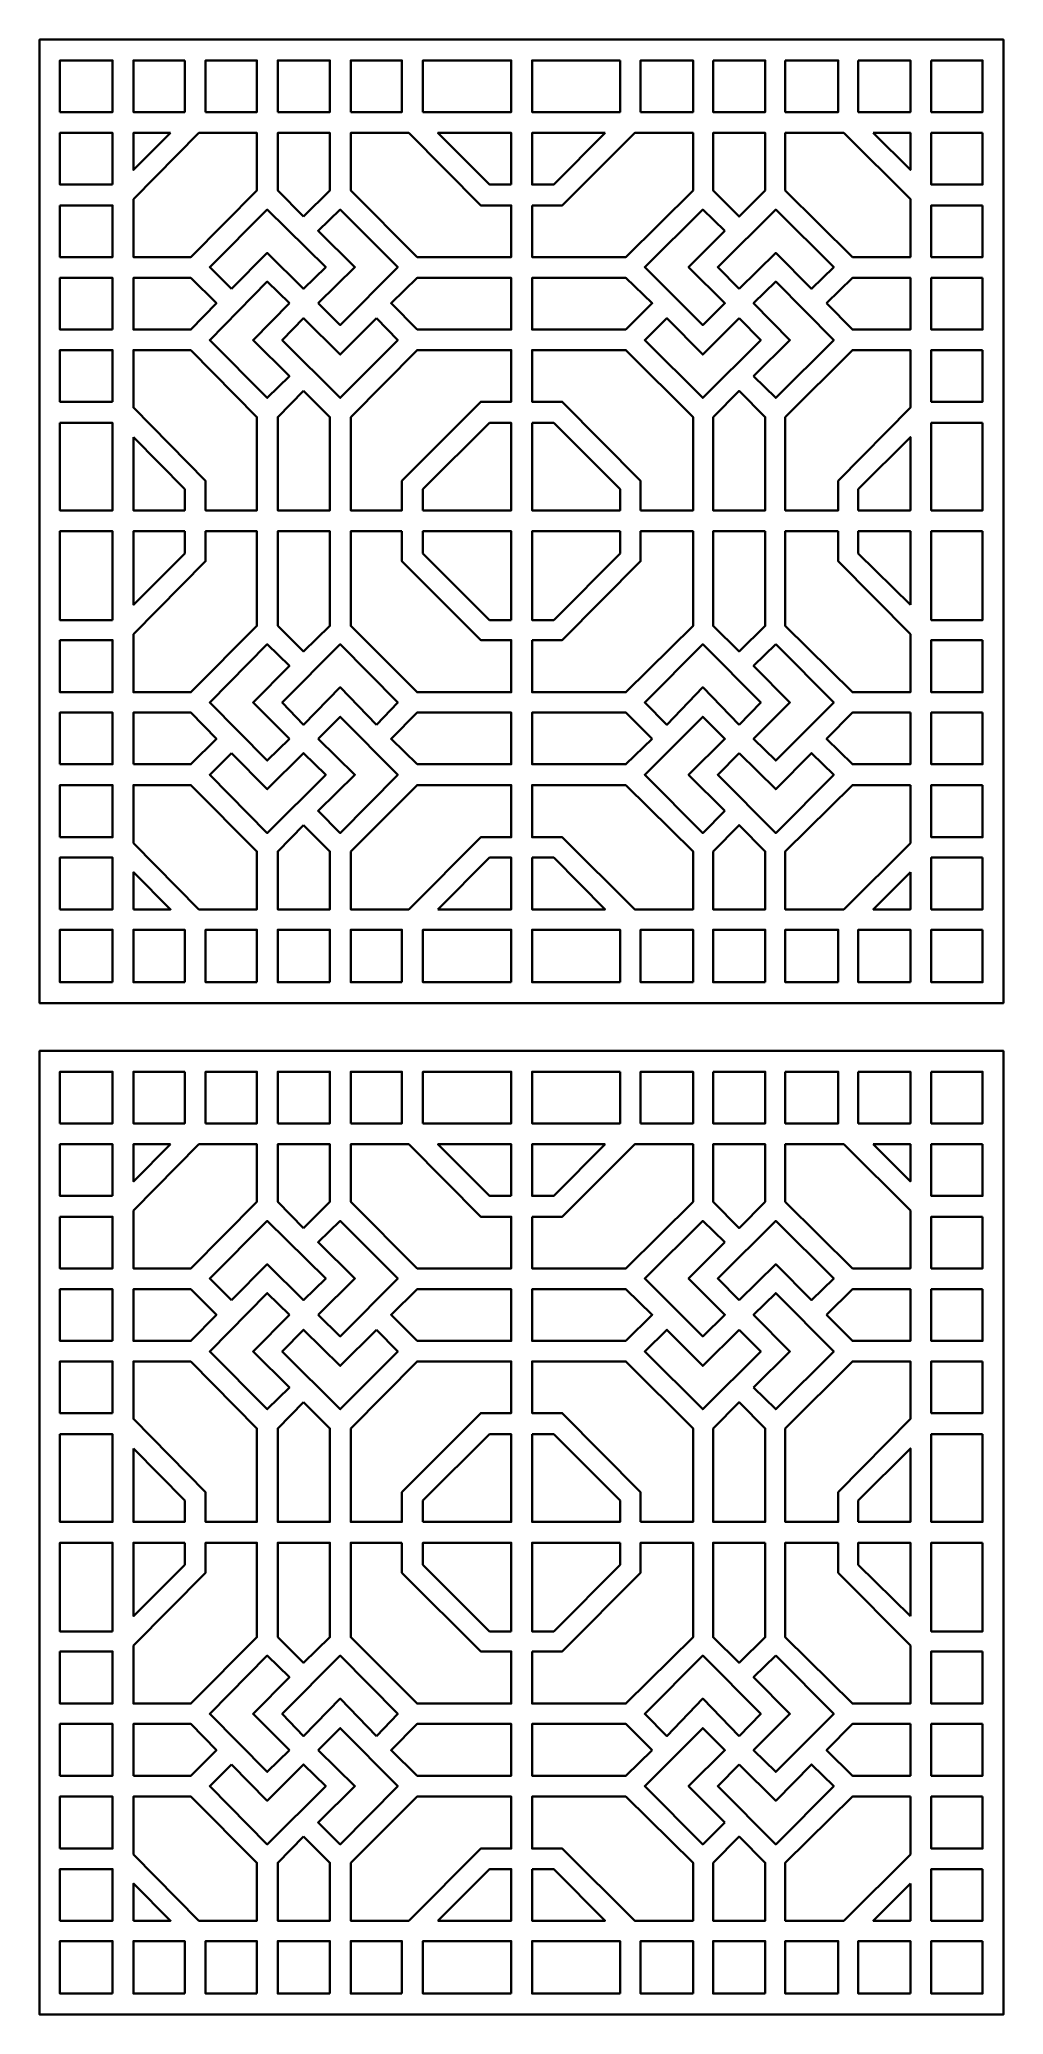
# Model space of a CAD drawing. Header units: centimetres. Extents: x -7.6 to 5.8, y -13 to 14.5.
import ezdxf

# ---------------------------------------------------------------- set-up
doc = ezdxf.new("R2010")
doc.units = ezdxf.units.CM
doc.header["$MEASUREMENT"] = 0
doc.layers.add('layer 1', color=7, linetype='Continuous')

msp = doc.modelspace()

# ---------------------------------------------------------------- linework, layer by layer
at = {"layer": 'layer 1', "color": 114, "lineweight": 35}
for points, knots in [([(-0.92346, 1.0957), (-0.92346, 1.0957), (5.79471, 1.0957), (5.79471, 1.0957), (5.79471, 1.0957), (5.79471, 1.0957), (5.79471, 7.81968), (5.79471, 7.81968), (5.79471, 7.81968), (5.79471, 7.81968), (5.79471, 14.54366), (5.79471, 14.54366), (5.79471, 14.54366), (5.79471, 14.54366), (-0.92346, 14.54366), (-0.92346, 14.54366), (-0.92346, 14.54366), (-0.92346, 14.54366), (-7.64744, 14.54366), (-7.64744, 14.54366), (-7.64744, 14.54366), (-7.64744, 14.54366), (-7.64744, 7.81968), (-7.64744, 7.81968), (-7.64744, 7.81968), (-7.64744, 7.81968), (-7.64744, 1.0957), (-7.64744, 1.0957), (-7.64744, 1.0957), (-7.64744, 1.0957), (-0.92346, 1.0957), (-0.92346, 1.0957)], [0, 0, 0, 0, 0.11111111, 0.11111111, 0.11111111, 0.11111111, 0.22222222, 0.22222222, 0.22222222, 0.22222222, 0.33333333, 0.33333333, 0.33333333, 0.33333333, 0.44444444, 0.44444444, 0.44444444, 0.44444444, 0.55555556, 0.55555556, 0.55555556, 0.55555556, 0.66666667, 0.66666667, 0.66666667, 0.66666667, 0.77777778, 0.77777778, 0.77777778, 0.77777778, 1, 1, 1, 1]), ([(-7.36243, 13.53157), (-7.36243, 13.53157), (-7.36243, 14.25283), (-7.36243, 14.25283), (-7.36243, 14.25283), (-7.36243, 14.25283), (-6.62954, 14.25283), (-6.62954, 14.25283), (-6.62954, 14.25283), (-6.62954, 14.25283), (-6.62954, 13.53157), (-6.62954, 13.53157), (-6.62954, 13.53157), (-6.62954, 13.53157), (-7.36243, 13.53157), (-7.36243, 13.53157)], [0, 0, 0, 0, 0.2, 0.2, 0.2, 0.2, 0.4, 0.4, 0.4, 0.4, 0.6, 0.6, 0.6, 0.6, 1, 1, 1, 1]), ([(-5.62327, 14.25283), (-5.62327, 14.25283), (-5.62327, 13.53157), (-5.62327, 13.53157), (-5.62327, 13.53157), (-5.62327, 13.53157), (-6.33871, 13.53157), (-6.33871, 13.53157), (-6.33871, 13.53157), (-6.33871, 13.53157), (-6.33871, 14.25283), (-6.33871, 14.25283), (-6.33871, 14.25283), (-6.33871, 14.25283), (-5.62327, 14.25283), (-5.62327, 14.25283)], [0, 0, 0, 0, 0.2, 0.2, 0.2, 0.2, 0.4, 0.4, 0.4, 0.4, 0.6, 0.6, 0.6, 0.6, 1, 1, 1, 1]), ([(-5.33244, 13.53157), (-5.33244, 13.53157), (-5.33244, 14.25283), (-5.33244, 14.25283), (-5.33244, 14.25283), (-5.33244, 14.25283), (-4.61699, 14.25283), (-4.61699, 14.25283), (-4.61699, 14.25283), (-4.61699, 14.25283), (-4.61699, 13.53157), (-4.61699, 13.53157), (-4.61699, 13.53157), (-4.61699, 13.53157), (-5.33244, 13.53157), (-5.33244, 13.53157)], [0, 0, 0, 0, 0.2, 0.2, 0.2, 0.2, 0.4, 0.4, 0.4, 0.4, 0.6, 0.6, 0.6, 0.6, 1, 1, 1, 1]), ([(-4.32617, 13.53157), (-4.32617, 13.53157), (-4.32617, 14.25283), (-4.32617, 14.25283), (-4.32617, 14.25283), (-4.32617, 14.25283), (-3.59909, 14.25283), (-3.59909, 14.25283), (-3.59909, 14.25283), (-3.59909, 14.25283), (-3.59909, 13.53157), (-3.59909, 13.53157), (-3.59909, 13.53157), (-3.59909, 13.53157), (-4.32617, 13.53157), (-4.32617, 13.53157)], [0, 0, 0, 0, 0.2, 0.2, 0.2, 0.2, 0.4, 0.4, 0.4, 0.4, 0.6, 0.6, 0.6, 0.6, 1, 1, 1, 1]), ([(-3.30826, 13.53157), (-3.30826, 13.53157), (-3.30826, 14.25283), (-3.30826, 14.25283), (-3.30826, 14.25283), (-3.30826, 14.25283), (-2.59282, 14.25283), (-2.59282, 14.25283), (-2.59282, 14.25283), (-2.59282, 14.25283), (-2.59282, 13.53157), (-2.59282, 13.53157), (-2.59282, 13.53157), (-2.59282, 13.53157), (-3.30826, 13.53157), (-3.30826, 13.53157)], [0, 0, 0, 0, 0.2, 0.2, 0.2, 0.2, 0.4, 0.4, 0.4, 0.4, 0.6, 0.6, 0.6, 0.6, 1, 1, 1, 1]), ([(-2.30199, 13.53157), (-2.30199, 13.53157), (-2.30199, 14.25283), (-2.30199, 14.25283), (-2.30199, 14.25283), (-2.30199, 14.25283), (-1.06887, 14.25283), (-1.06887, 14.25283), (-1.06887, 14.25283), (-1.06887, 14.25283), (-1.06887, 13.53157), (-1.06887, 13.53157), (-1.06887, 13.53157), (-1.06887, 13.53157), (-2.30199, 13.53157), (-2.30199, 13.53157)], [0, 0, 0, 0, 0.2, 0.2, 0.2, 0.2, 0.4, 0.4, 0.4, 0.4, 0.6, 0.6, 0.6, 0.6, 1, 1, 1, 1]), ([(0.44926, 14.25283), (0.44926, 14.25283), (0.44926, 13.53157), (0.44926, 13.53157), (0.44926, 13.53157), (0.44926, 13.53157), (-0.77804, 13.53157), (-0.77804, 13.53157), (-0.77804, 13.53157), (-0.77804, 13.53157), (-0.77804, 14.25283), (-0.77804, 14.25283), (-0.77804, 14.25283), (-0.77804, 14.25283), (0.44926, 14.25283), (0.44926, 14.25283)], [0, 0, 0, 0, 0.2, 0.2, 0.2, 0.2, 0.4, 0.4, 0.4, 0.4, 0.6, 0.6, 0.6, 0.6, 1, 1, 1, 1]), ([(0.73427, 13.53157), (0.73427, 13.53157), (0.73427, 14.25283), (0.73427, 14.25283), (0.73427, 14.25283), (0.73427, 14.25283), (1.46716, 14.25283), (1.46716, 14.25283), (1.46716, 14.25283), (1.46716, 14.25283), (1.46716, 13.53157), (1.46716, 13.53157), (1.46716, 13.53157), (1.46716, 13.53157), (0.73427, 13.53157), (0.73427, 13.53157)], [0, 0, 0, 0, 0.2, 0.2, 0.2, 0.2, 0.4, 0.4, 0.4, 0.4, 0.6, 0.6, 0.6, 0.6, 1, 1, 1, 1]), ([(1.74636, 14.25283), (1.74636, 14.25283), (2.47343, 14.25283), (2.47343, 14.25283), (2.47343, 14.25283), (2.47343, 14.25283), (2.47343, 13.53157), (2.47343, 13.53157), (2.47343, 13.53157), (2.47343, 13.53157), (1.74636, 13.53157), (1.74636, 13.53157), (1.74636, 13.53157), (1.74636, 13.53157), (1.74636, 14.25283), (1.74636, 14.25283)], [0, 0, 0, 0, 0.2, 0.2, 0.2, 0.2, 0.4, 0.4, 0.4, 0.4, 0.6, 0.6, 0.6, 0.6, 1, 1, 1, 1]), ([(2.75263, 14.25283), (2.75263, 14.25283), (3.49134, 14.25283), (3.49134, 14.25283), (3.49134, 14.25283), (3.49134, 14.25283), (3.49134, 13.53157), (3.49134, 13.53157), (3.49134, 13.53157), (3.49134, 13.53157), (2.75263, 13.53157), (2.75263, 13.53157), (2.75263, 13.53157), (2.75263, 13.53157), (2.75263, 14.25283), (2.75263, 14.25283)], [0, 0, 0, 0, 0.2, 0.2, 0.2, 0.2, 0.4, 0.4, 0.4, 0.4, 0.6, 0.6, 0.6, 0.6, 1, 1, 1, 1]), ([(3.77053, 14.25283), (3.77053, 14.25283), (4.49761, 14.25283), (4.49761, 14.25283), (4.49761, 14.25283), (4.49761, 14.25283), (4.49761, 13.53157), (4.49761, 13.53157), (4.49761, 13.53157), (4.49761, 13.53157), (3.77053, 13.53157), (3.77053, 13.53157), (3.77053, 13.53157), (3.77053, 13.53157), (3.77053, 14.25283), (3.77053, 14.25283)], [0, 0, 0, 0, 0.2, 0.2, 0.2, 0.2, 0.4, 0.4, 0.4, 0.4, 0.6, 0.6, 0.6, 0.6, 1, 1, 1, 1]), ([(4.78844, 14.25283), (4.78844, 14.25283), (5.50388, 14.25283), (5.50388, 14.25283), (5.50388, 14.25283), (5.50388, 14.25283), (5.50388, 13.53157), (5.50388, 13.53157), (5.50388, 13.53157), (5.50388, 13.53157), (4.78844, 13.53157), (4.78844, 13.53157), (4.78844, 13.53157), (4.78844, 13.53157), (4.78844, 14.25283), (4.78844, 14.25283)], [0, 0, 0, 0, 0.2, 0.2, 0.2, 0.2, 0.4, 0.4, 0.4, 0.4, 0.6, 0.6, 0.6, 0.6, 1, 1, 1, 1]), ([(-6.62954, 12.51949), (-6.62954, 12.51949), (-7.36243, 12.51949), (-7.36243, 12.51949), (-7.36243, 12.51949), (-7.36243, 12.51949), (-7.36243, 13.24074), (-7.36243, 13.24074), (-7.36243, 13.24074), (-7.36243, 13.24074), (-6.62954, 13.24074), (-6.62954, 13.24074), (-6.62954, 13.24074), (-6.62954, 13.24074), (-6.62954, 12.51949), (-6.62954, 12.51949)], [0, 0, 0, 0, 0.2, 0.2, 0.2, 0.2, 0.4, 0.4, 0.4, 0.4, 0.6, 0.6, 0.6, 0.6, 1, 1, 1, 1]), ([(-6.33871, 12.3159), (-6.33871, 12.3159), (-5.4255, 13.24074), (-5.4255, 13.24074), (-5.4255, 13.24074), (-5.4255, 13.24074), (-4.61699, 13.24074), (-4.61699, 13.24074), (-4.61699, 13.24074), (-4.61699, 13.24074), (-4.61699, 12.43805), (-4.61699, 12.43805), (-4.61699, 12.43805), (-4.61699, 12.43805), (-5.53602, 11.5074), (-5.53602, 11.5074), (-5.53602, 11.5074), (-5.53602, 11.5074), (-6.33871, 11.5074), (-6.33871, 11.5074), (-6.33871, 11.5074), (-6.33871, 11.5074), (-6.33871, 12.3159), (-6.33871, 12.3159)], [0, 0, 0, 0, 0.14285714, 0.14285714, 0.14285714, 0.14285714, 0.28571429, 0.28571429, 0.28571429, 0.28571429, 0.42857143, 0.42857143, 0.42857143, 0.42857143, 0.57142857, 0.57142857, 0.57142857, 0.57142857, 0.71428571, 0.71428571, 0.71428571, 0.71428571, 1, 1, 1, 1]), ([(-5.82103, 13.24074), (-5.82103, 13.24074), (-6.33871, 12.72307), (-6.33871, 12.72307), (-6.33871, 12.72307), (-6.33871, 12.72307), (-6.33871, 13.24074), (-6.33871, 13.24074), (-6.33871, 13.24074), (-6.33871, 13.24074), (-5.82103, 13.24074), (-5.82103, 13.24074)], [0, 0, 0, 0, 0.25, 0.25, 0.25, 0.25, 0.5, 0.5, 0.5, 0.5, 1, 1, 1, 1]), ([(-3.96554, 12.07161), (-3.96554, 12.07161), (-4.32617, 12.43805), (-4.32617, 12.43805), (-4.32617, 12.43805), (-4.32617, 12.43805), (-4.32617, 13.24074), (-4.32617, 13.24074), (-4.32617, 13.24074), (-4.32617, 13.24074), (-3.59909, 13.24074), (-3.59909, 13.24074), (-3.59909, 13.24074), (-3.59909, 13.24074), (-3.59909, 12.43805), (-3.59909, 12.43805), (-3.59909, 12.43805), (-3.59909, 12.43805), (-3.96554, 12.07161), (-3.96554, 12.07161)], [0, 0, 0, 0, 0.16666667, 0.16666667, 0.16666667, 0.16666667, 0.33333333, 0.33333333, 0.33333333, 0.33333333, 0.5, 0.5, 0.5, 0.5, 0.66666667, 0.66666667, 0.66666667, 0.66666667, 1, 1, 1, 1]), ([(-2.38342, 11.5074), (-2.38342, 11.5074), (-3.30826, 12.43805), (-3.30826, 12.43805), (-3.30826, 12.43805), (-3.30826, 12.43805), (-3.30826, 13.24074), (-3.30826, 13.24074), (-3.30826, 13.24074), (-3.30826, 13.24074), (-2.49976, 13.24074), (-2.49976, 13.24074), (-2.49976, 13.24074), (-2.49976, 13.24074), (-1.49348, 12.22868), (-1.49348, 12.22868), (-1.49348, 12.22868), (-1.49348, 12.22868), (-1.06887, 12.22868), (-1.06887, 12.22868), (-1.06887, 12.22868), (-1.06887, 12.22868), (-1.06887, 11.5074), (-1.06887, 11.5074), (-1.06887, 11.5074), (-1.06887, 11.5074), (-2.38342, 11.5074), (-2.38342, 11.5074)], [0, 0, 0, 0, 0.125, 0.125, 0.125, 0.125, 0.25, 0.25, 0.25, 0.25, 0.375, 0.375, 0.375, 0.375, 0.5, 0.5, 0.5, 0.5, 0.625, 0.625, 0.625, 0.625, 0.75, 0.75, 0.75, 0.75, 1, 1, 1, 1]), ([(-1.06887, 12.51949), (-1.06887, 12.51949), (-1.37134, 12.51949), (-1.37134, 12.51949), (-1.37134, 12.51949), (-1.37134, 12.51949), (-2.09259, 13.24074), (-2.09259, 13.24074), (-2.09259, 13.24074), (-2.09259, 13.24074), (-1.06887, 13.24074), (-1.06887, 13.24074), (-1.06887, 13.24074), (-1.06887, 13.24074), (-1.06887, 12.51949), (-1.06887, 12.51949)], [0, 0, 0, 0, 0.2, 0.2, 0.2, 0.2, 0.4, 0.4, 0.4, 0.4, 0.6, 0.6, 0.6, 0.6, 1, 1, 1, 1]), ([(-0.77804, 12.22868), (-0.77804, 12.22868), (-0.35925, 12.22868), (-0.35925, 12.22868), (-0.35925, 12.22868), (-0.35925, 12.22868), (0.65284, 13.24074), (0.65284, 13.24074), (0.65284, 13.24074), (0.65284, 13.24074), (1.46716, 13.24074), (1.46716, 13.24074), (1.46716, 13.24074), (1.46716, 13.24074), (1.46716, 12.43805), (1.46716, 12.43805), (1.46716, 12.43805), (1.46716, 12.43805), (0.53069, 11.5074), (0.53069, 11.5074), (0.53069, 11.5074), (0.53069, 11.5074), (-0.77804, 11.5074), (-0.77804, 11.5074), (-0.77804, 11.5074), (-0.77804, 11.5074), (-0.77804, 12.22868), (-0.77804, 12.22868)], [0, 0, 0, 0, 0.125, 0.125, 0.125, 0.125, 0.25, 0.25, 0.25, 0.25, 0.375, 0.375, 0.375, 0.375, 0.5, 0.5, 0.5, 0.5, 0.625, 0.625, 0.625, 0.625, 0.75, 0.75, 0.75, 0.75, 1, 1, 1, 1]), ([(0.23986, 13.24074), (0.23986, 13.24074), (-0.47558, 12.51949), (-0.47558, 12.51949), (-0.47558, 12.51949), (-0.47558, 12.51949), (-0.77804, 12.51949), (-0.77804, 12.51949), (-0.77804, 12.51949), (-0.77804, 12.51949), (-0.77804, 13.24074), (-0.77804, 13.24074), (-0.77804, 13.24074), (-0.77804, 13.24074), (0.23986, 13.24074), (0.23986, 13.24074)], [0, 0, 0, 0, 0.2, 0.2, 0.2, 0.2, 0.4, 0.4, 0.4, 0.4, 0.6, 0.6, 0.6, 0.6, 1, 1, 1, 1]), ([(2.47343, 12.43805), (2.47343, 12.43805), (2.10699, 12.07161), (2.10699, 12.07161), (2.10699, 12.07161), (2.10699, 12.07161), (1.74636, 12.43805), (1.74636, 12.43805), (1.74636, 12.43805), (1.74636, 12.43805), (1.74636, 13.24074), (1.74636, 13.24074), (1.74636, 13.24074), (1.74636, 13.24074), (2.47343, 13.24074), (2.47343, 13.24074), (2.47343, 13.24074), (2.47343, 13.24074), (2.47343, 12.43805), (2.47343, 12.43805)], [0, 0, 0, 0, 0.16666667, 0.16666667, 0.16666667, 0.16666667, 0.33333333, 0.33333333, 0.33333333, 0.33333333, 0.5, 0.5, 0.5, 0.5, 0.66666667, 0.66666667, 0.66666667, 0.66666667, 1, 1, 1, 1]), ([(3.6891, 11.5074), (3.6891, 11.5074), (2.75263, 12.43805), (2.75263, 12.43805), (2.75263, 12.43805), (2.75263, 12.43805), (2.75263, 13.24074), (2.75263, 13.24074), (2.75263, 13.24074), (2.75263, 13.24074), (3.56695, 13.24074), (3.56695, 13.24074), (3.56695, 13.24074), (3.56695, 13.24074), (4.49761, 12.3159), (4.49761, 12.3159), (4.49761, 12.3159), (4.49761, 12.3159), (4.49761, 11.5074), (4.49761, 11.5074), (4.49761, 11.5074), (4.49761, 11.5074), (3.6891, 11.5074), (3.6891, 11.5074)], [0, 0, 0, 0, 0.14285714, 0.14285714, 0.14285714, 0.14285714, 0.28571429, 0.28571429, 0.28571429, 0.28571429, 0.42857143, 0.42857143, 0.42857143, 0.42857143, 0.57142857, 0.57142857, 0.57142857, 0.57142857, 0.71428571, 0.71428571, 0.71428571, 0.71428571, 1, 1, 1, 1]), ([(3.97993, 13.24074), (3.97993, 13.24074), (4.49761, 13.24074), (4.49761, 13.24074), (4.49761, 13.24074), (4.49761, 13.24074), (4.49761, 12.72307), (4.49761, 12.72307), (4.49761, 12.72307), (4.49761, 12.72307), (3.97993, 13.24074), (3.97993, 13.24074)], [0, 0, 0, 0, 0.25, 0.25, 0.25, 0.25, 0.5, 0.5, 0.5, 0.5, 1, 1, 1, 1]), ([(5.50388, 13.24074), (5.50388, 13.24074), (5.50388, 12.51949), (5.50388, 12.51949), (5.50388, 12.51949), (5.50388, 12.51949), (4.78844, 12.51949), (4.78844, 12.51949), (4.78844, 12.51949), (4.78844, 12.51949), (4.78844, 13.24074), (4.78844, 13.24074), (4.78844, 13.24074), (4.78844, 13.24074), (5.50388, 13.24074), (5.50388, 13.24074)], [0, 0, 0, 0, 0.2, 0.2, 0.2, 0.2, 0.4, 0.4, 0.4, 0.4, 0.6, 0.6, 0.6, 0.6, 1, 1, 1, 1]), ([(-7.36243, 12.22868), (-7.36243, 12.22868), (-6.62954, 12.22868), (-6.62954, 12.22868), (-6.62954, 12.22868), (-6.62954, 12.22868), (-6.62954, 11.5074), (-6.62954, 11.5074), (-6.62954, 11.5074), (-6.62954, 11.5074), (-7.36243, 11.5074), (-7.36243, 11.5074), (-7.36243, 11.5074), (-7.36243, 11.5074), (-7.36243, 12.22868), (-7.36243, 12.22868)], [0, 0, 0, 0, 0.2, 0.2, 0.2, 0.2, 0.4, 0.4, 0.4, 0.4, 0.6, 0.6, 0.6, 0.6, 1, 1, 1, 1]), ([(-4.97181, 11.06534), (-4.97181, 11.06534), (-5.27427, 11.3678), (-5.27427, 11.3678), (-5.27427, 11.3678), (-5.27427, 11.3678), (-4.47158, 12.17051), (-4.47158, 12.17051), (-4.47158, 12.17051), (-4.47158, 12.17051), (-3.65726, 11.3678), (-3.65726, 11.3678), (-3.65726, 11.3678), (-3.65726, 11.3678), (-3.96554, 11.06534), (-3.96554, 11.06534), (-3.96554, 11.06534), (-3.96554, 11.06534), (-4.47158, 11.56556), (-4.47158, 11.56556), (-4.47158, 11.56556), (-4.47158, 11.56556), (-4.97181, 11.06534), (-4.97181, 11.06534)], [0, 0, 0, 0, 0.14285714, 0.14285714, 0.14285714, 0.14285714, 0.28571429, 0.28571429, 0.28571429, 0.28571429, 0.42857143, 0.42857143, 0.42857143, 0.42857143, 0.57142857, 0.57142857, 0.57142857, 0.57142857, 0.71428571, 0.71428571, 0.71428571, 0.71428571, 1, 1, 1, 1]), ([(-3.76196, 10.86176), (-3.76196, 10.86176), (-3.2501, 11.3678), (-3.2501, 11.3678), (-3.2501, 11.3678), (-3.2501, 11.3678), (-3.76196, 11.87384), (-3.76196, 11.87384), (-3.76196, 11.87384), (-3.76196, 11.87384), (-3.45368, 12.17051), (-3.45368, 12.17051), (-3.45368, 12.17051), (-3.45368, 12.17051), (-2.65099, 11.3678), (-2.65099, 11.3678), (-2.65099, 11.3678), (-2.65099, 11.3678), (-3.45368, 10.55929), (-3.45368, 10.55929), (-3.45368, 10.55929), (-3.45368, 10.55929), (-3.76196, 10.86176), (-3.76196, 10.86176)], [0, 0, 0, 0, 0.14285714, 0.14285714, 0.14285714, 0.14285714, 0.28571429, 0.28571429, 0.28571429, 0.28571429, 0.42857143, 0.42857143, 0.42857143, 0.42857143, 0.57142857, 0.57142857, 0.57142857, 0.57142857, 0.71428571, 0.71428571, 0.71428571, 0.71428571, 1, 1, 1, 1]), ([(1.90922, 11.87384), (1.90922, 11.87384), (1.40318, 11.3678), (1.40318, 11.3678), (1.40318, 11.3678), (1.40318, 11.3678), (1.90922, 10.86176), (1.90922, 10.86176), (1.90922, 10.86176), (1.90922, 10.86176), (1.60094, 10.55929), (1.60094, 10.55929), (1.60094, 10.55929), (1.60094, 10.55929), (0.79244, 11.3678), (0.79244, 11.3678), (0.79244, 11.3678), (0.79244, 11.3678), (1.60094, 12.17051), (1.60094, 12.17051), (1.60094, 12.17051), (1.60094, 12.17051), (1.90922, 11.87384), (1.90922, 11.87384)], [0, 0, 0, 0, 0.14285714, 0.14285714, 0.14285714, 0.14285714, 0.28571429, 0.28571429, 0.28571429, 0.28571429, 0.42857143, 0.42857143, 0.42857143, 0.42857143, 0.57142857, 0.57142857, 0.57142857, 0.57142857, 0.71428571, 0.71428571, 0.71428571, 0.71428571, 1, 1, 1, 1]), ([(2.10699, 11.06534), (2.10699, 11.06534), (1.81034, 11.3678), (1.81034, 11.3678), (1.81034, 11.3678), (1.81034, 11.3678), (2.61885, 12.17051), (2.61885, 12.17051), (2.61885, 12.17051), (2.61885, 12.17051), (3.42735, 11.3678), (3.42735, 11.3678), (3.42735, 11.3678), (3.42735, 11.3678), (3.11907, 11.06534), (3.11907, 11.06534), (3.11907, 11.06534), (3.11907, 11.06534), (2.61885, 11.56556), (2.61885, 11.56556), (2.61885, 11.56556), (2.61885, 11.56556), (2.10699, 11.06534), (2.10699, 11.06534)], [0, 0, 0, 0, 0.14285714, 0.14285714, 0.14285714, 0.14285714, 0.28571429, 0.28571429, 0.28571429, 0.28571429, 0.42857143, 0.42857143, 0.42857143, 0.42857143, 0.57142857, 0.57142857, 0.57142857, 0.57142857, 0.71428571, 0.71428571, 0.71428571, 0.71428571, 1, 1, 1, 1]), ([(5.50388, 12.22868), (5.50388, 12.22868), (5.50388, 11.5074), (5.50388, 11.5074), (5.50388, 11.5074), (5.50388, 11.5074), (4.78844, 11.5074), (4.78844, 11.5074), (4.78844, 11.5074), (4.78844, 11.5074), (4.78844, 12.22868), (4.78844, 12.22868), (4.78844, 12.22868), (4.78844, 12.22868), (5.50388, 12.22868), (5.50388, 12.22868)], [0, 0, 0, 0, 0.2, 0.2, 0.2, 0.2, 0.4, 0.4, 0.4, 0.4, 0.6, 0.6, 0.6, 0.6, 1, 1, 1, 1]), ([(-6.62954, 10.49531), (-6.62954, 10.49531), (-7.36243, 10.49531), (-7.36243, 10.49531), (-7.36243, 10.49531), (-7.36243, 10.49531), (-7.36243, 11.21657), (-7.36243, 11.21657), (-7.36243, 11.21657), (-7.36243, 11.21657), (-6.62954, 11.21657), (-6.62954, 11.21657), (-6.62954, 11.21657), (-6.62954, 11.21657), (-6.62954, 10.49531), (-6.62954, 10.49531)], [0, 0, 0, 0, 0.2, 0.2, 0.2, 0.2, 0.4, 0.4, 0.4, 0.4, 0.6, 0.6, 0.6, 0.6, 1, 1, 1, 1]), ([(-5.53602, 11.21657), (-5.53602, 11.21657), (-5.1812, 10.86176), (-5.1812, 10.86176), (-5.1812, 10.86176), (-5.1812, 10.86176), (-5.53602, 10.49531), (-5.53602, 10.49531), (-5.53602, 10.49531), (-5.53602, 10.49531), (-6.33871, 10.49531), (-6.33871, 10.49531), (-6.33871, 10.49531), (-6.33871, 10.49531), (-6.33871, 11.21657), (-6.33871, 11.21657), (-6.33871, 11.21657), (-6.33871, 11.21657), (-5.53602, 11.21657), (-5.53602, 11.21657)], [0, 0, 0, 0, 0.16666667, 0.16666667, 0.16666667, 0.16666667, 0.33333333, 0.33333333, 0.33333333, 0.33333333, 0.5, 0.5, 0.5, 0.5, 0.66666667, 0.66666667, 0.66666667, 0.66666667, 1, 1, 1, 1]), ([(-4.1633, 10.86176), (-4.1633, 10.86176), (-4.66934, 10.3499), (-4.66934, 10.3499), (-4.66934, 10.3499), (-4.66934, 10.3499), (-4.1633, 9.84385), (-4.1633, 9.84385), (-4.1633, 9.84385), (-4.1633, 9.84385), (-4.47158, 9.54139), (-4.47158, 9.54139), (-4.47158, 9.54139), (-4.47158, 9.54139), (-5.27427, 10.3499), (-5.27427, 10.3499), (-5.27427, 10.3499), (-5.27427, 10.3499), (-4.47158, 11.16422), (-4.47158, 11.16422), (-4.47158, 11.16422), (-4.47158, 11.16422), (-4.1633, 10.86176), (-4.1633, 10.86176)], [0, 0, 0, 0, 0.14285714, 0.14285714, 0.14285714, 0.14285714, 0.28571429, 0.28571429, 0.28571429, 0.28571429, 0.42857143, 0.42857143, 0.42857143, 0.42857143, 0.57142857, 0.57142857, 0.57142857, 0.57142857, 0.71428571, 0.71428571, 0.71428571, 0.71428571, 1, 1, 1, 1]), ([(-2.38342, 10.49531), (-2.38342, 10.49531), (-2.74405, 10.86176), (-2.74405, 10.86176), (-2.74405, 10.86176), (-2.74405, 10.86176), (-2.38342, 11.21657), (-2.38342, 11.21657), (-2.38342, 11.21657), (-2.38342, 11.21657), (-1.06887, 11.21657), (-1.06887, 11.21657), (-1.06887, 11.21657), (-1.06887, 11.21657), (-1.06887, 10.49531), (-1.06887, 10.49531), (-1.06887, 10.49531), (-1.06887, 10.49531), (-2.38342, 10.49531), (-2.38342, 10.49531)], [0, 0, 0, 0, 0.16666667, 0.16666667, 0.16666667, 0.16666667, 0.33333333, 0.33333333, 0.33333333, 0.33333333, 0.5, 0.5, 0.5, 0.5, 0.66666667, 0.66666667, 0.66666667, 0.66666667, 1, 1, 1, 1]), ([(0.53069, 10.49531), (0.53069, 10.49531), (-0.77804, 10.49531), (-0.77804, 10.49531), (-0.77804, 10.49531), (-0.77804, 10.49531), (-0.77804, 11.21657), (-0.77804, 11.21657), (-0.77804, 11.21657), (-0.77804, 11.21657), (0.53069, 11.21657), (0.53069, 11.21657), (0.53069, 11.21657), (0.53069, 11.21657), (0.89714, 10.86176), (0.89714, 10.86176), (0.89714, 10.86176), (0.89714, 10.86176), (0.53069, 10.49531), (0.53069, 10.49531)], [0, 0, 0, 0, 0.16666667, 0.16666667, 0.16666667, 0.16666667, 0.33333333, 0.33333333, 0.33333333, 0.33333333, 0.5, 0.5, 0.5, 0.5, 0.66666667, 0.66666667, 0.66666667, 0.66666667, 1, 1, 1, 1]), ([(2.31057, 9.84385), (2.31057, 9.84385), (2.81661, 10.3499), (2.81661, 10.3499), (2.81661, 10.3499), (2.81661, 10.3499), (2.31057, 10.86176), (2.31057, 10.86176), (2.31057, 10.86176), (2.31057, 10.86176), (2.61885, 11.16422), (2.61885, 11.16422), (2.61885, 11.16422), (2.61885, 11.16422), (3.42735, 10.3499), (3.42735, 10.3499), (3.42735, 10.3499), (3.42735, 10.3499), (2.61885, 9.54139), (2.61885, 9.54139), (2.61885, 9.54139), (2.61885, 9.54139), (2.31057, 9.84385), (2.31057, 9.84385)], [0, 0, 0, 0, 0.14285714, 0.14285714, 0.14285714, 0.14285714, 0.28571429, 0.28571429, 0.28571429, 0.28571429, 0.42857143, 0.42857143, 0.42857143, 0.42857143, 0.57142857, 0.57142857, 0.57142857, 0.57142857, 0.71428571, 0.71428571, 0.71428571, 0.71428571, 1, 1, 1, 1]), ([(3.32847, 10.86176), (3.32847, 10.86176), (3.6891, 11.21657), (3.6891, 11.21657), (3.6891, 11.21657), (3.6891, 11.21657), (4.49761, 11.21657), (4.49761, 11.21657), (4.49761, 11.21657), (4.49761, 11.21657), (4.49761, 10.49531), (4.49761, 10.49531), (4.49761, 10.49531), (4.49761, 10.49531), (3.6891, 10.49531), (3.6891, 10.49531), (3.6891, 10.49531), (3.6891, 10.49531), (3.32847, 10.86176), (3.32847, 10.86176)], [0, 0, 0, 0, 0.16666667, 0.16666667, 0.16666667, 0.16666667, 0.33333333, 0.33333333, 0.33333333, 0.33333333, 0.5, 0.5, 0.5, 0.5, 0.66666667, 0.66666667, 0.66666667, 0.66666667, 1, 1, 1, 1]), ([(5.50388, 11.21657), (5.50388, 11.21657), (5.50388, 10.49531), (5.50388, 10.49531), (5.50388, 10.49531), (5.50388, 10.49531), (4.78844, 10.49531), (4.78844, 10.49531), (4.78844, 10.49531), (4.78844, 10.49531), (4.78844, 11.21657), (4.78844, 11.21657), (4.78844, 11.21657), (4.78844, 11.21657), (5.50388, 11.21657), (5.50388, 11.21657)], [0, 0, 0, 0, 0.2, 0.2, 0.2, 0.2, 0.4, 0.4, 0.4, 0.4, 0.6, 0.6, 0.6, 0.6, 1, 1, 1, 1]), ([(-2.94763, 10.65236), (-2.94763, 10.65236), (-2.65099, 10.3499), (-2.65099, 10.3499), (-2.65099, 10.3499), (-2.65099, 10.3499), (-3.45368, 9.54139), (-3.45368, 9.54139), (-3.45368, 9.54139), (-3.45368, 9.54139), (-4.26218, 10.3499), (-4.26218, 10.3499), (-4.26218, 10.3499), (-4.26218, 10.3499), (-3.96554, 10.65236), (-3.96554, 10.65236), (-3.96554, 10.65236), (-3.96554, 10.65236), (-3.45368, 10.14632), (-3.45368, 10.14632), (-3.45368, 10.14632), (-3.45368, 10.14632), (-2.94763, 10.65236), (-2.94763, 10.65236)], [0, 0, 0, 0, 0.14285714, 0.14285714, 0.14285714, 0.14285714, 0.28571429, 0.28571429, 0.28571429, 0.28571429, 0.42857143, 0.42857143, 0.42857143, 0.42857143, 0.57142857, 0.57142857, 0.57142857, 0.57142857, 0.71428571, 0.71428571, 0.71428571, 0.71428571, 1, 1, 1, 1]), ([(2.10699, 10.65236), (2.10699, 10.65236), (2.40945, 10.3499), (2.40945, 10.3499), (2.40945, 10.3499), (2.40945, 10.3499), (1.60094, 9.54139), (1.60094, 9.54139), (1.60094, 9.54139), (1.60094, 9.54139), (0.79244, 10.3499), (0.79244, 10.3499), (0.79244, 10.3499), (0.79244, 10.3499), (1.10072, 10.65236), (1.10072, 10.65236), (1.10072, 10.65236), (1.10072, 10.65236), (1.60094, 10.14632), (1.60094, 10.14632), (1.60094, 10.14632), (1.60094, 10.14632), (2.10699, 10.65236), (2.10699, 10.65236)], [0, 0, 0, 0, 0.14285714, 0.14285714, 0.14285714, 0.14285714, 0.28571429, 0.28571429, 0.28571429, 0.28571429, 0.42857143, 0.42857143, 0.42857143, 0.42857143, 0.57142857, 0.57142857, 0.57142857, 0.57142857, 0.71428571, 0.71428571, 0.71428571, 0.71428571, 1, 1, 1, 1]), ([(-6.62954, 9.48904), (-6.62954, 9.48904), (-7.36243, 9.48904), (-7.36243, 9.48904), (-7.36243, 9.48904), (-7.36243, 9.48904), (-7.36243, 10.2103), (-7.36243, 10.2103), (-7.36243, 10.2103), (-7.36243, 10.2103), (-6.62954, 10.2103), (-6.62954, 10.2103), (-6.62954, 10.2103), (-6.62954, 10.2103), (-6.62954, 9.48904), (-6.62954, 9.48904)], [0, 0, 0, 0, 0.2, 0.2, 0.2, 0.2, 0.4, 0.4, 0.4, 0.4, 0.6, 0.6, 0.6, 0.6, 1, 1, 1, 1]), ([(-5.53602, 10.2103), (-5.53602, 10.2103), (-4.61699, 9.27383), (-4.61699, 9.27383), (-4.61699, 9.27383), (-4.61699, 9.27383), (-4.61699, 7.97091), (-4.61699, 7.97091), (-4.61699, 7.97091), (-4.61699, 7.97091), (-5.33244, 7.97091), (-5.33244, 7.97091), (-5.33244, 7.97091), (-5.33244, 7.97091), (-5.33244, 8.38389), (-5.33244, 8.38389), (-5.33244, 8.38389), (-5.33244, 8.38389), (-6.33871, 9.40761), (-6.33871, 9.40761), (-6.33871, 9.40761), (-6.33871, 9.40761), (-6.33871, 10.2103), (-6.33871, 10.2103), (-6.33871, 10.2103), (-6.33871, 10.2103), (-5.53602, 10.2103), (-5.53602, 10.2103)], [0, 0, 0, 0, 0.125, 0.125, 0.125, 0.125, 0.25, 0.25, 0.25, 0.25, 0.375, 0.375, 0.375, 0.375, 0.5, 0.5, 0.5, 0.5, 0.625, 0.625, 0.625, 0.625, 0.75, 0.75, 0.75, 0.75, 1, 1, 1, 1]), ([(-3.30826, 9.27383), (-3.30826, 9.27383), (-2.38342, 10.2103), (-2.38342, 10.2103), (-2.38342, 10.2103), (-2.38342, 10.2103), (-1.06887, 10.2103), (-1.06887, 10.2103), (-1.06887, 10.2103), (-1.06887, 10.2103), (-1.06887, 9.48904), (-1.06887, 9.48904), (-1.06887, 9.48904), (-1.06887, 9.48904), (-1.49348, 9.48904), (-1.49348, 9.48904), (-1.49348, 9.48904), (-1.49348, 9.48904), (-2.59282, 8.38389), (-2.59282, 8.38389), (-2.59282, 8.38389), (-2.59282, 8.38389), (-2.59282, 7.97091), (-2.59282, 7.97091), (-2.59282, 7.97091), (-2.59282, 7.97091), (-3.30826, 7.97091), (-3.30826, 7.97091), (-3.30826, 7.97091), (-3.30826, 7.97091), (-3.30826, 9.27383), (-3.30826, 9.27383)], [0, 0, 0, 0, 0.11111111, 0.11111111, 0.11111111, 0.11111111, 0.22222222, 0.22222222, 0.22222222, 0.22222222, 0.33333333, 0.33333333, 0.33333333, 0.33333333, 0.44444444, 0.44444444, 0.44444444, 0.44444444, 0.55555556, 0.55555556, 0.55555556, 0.55555556, 0.66666667, 0.66666667, 0.66666667, 0.66666667, 0.77777778, 0.77777778, 0.77777778, 0.77777778, 1, 1, 1, 1]), ([(0.73427, 7.97091), (0.73427, 7.97091), (0.73427, 8.38389), (0.73427, 8.38389), (0.73427, 8.38389), (0.73427, 8.38389), (-0.35925, 9.48904), (-0.35925, 9.48904), (-0.35925, 9.48904), (-0.35925, 9.48904), (-0.77804, 9.48904), (-0.77804, 9.48904), (-0.77804, 9.48904), (-0.77804, 9.48904), (-0.77804, 10.2103), (-0.77804, 10.2103), (-0.77804, 10.2103), (-0.77804, 10.2103), (0.53069, 10.2103), (0.53069, 10.2103), (0.53069, 10.2103), (0.53069, 10.2103), (1.46716, 9.27383), (1.46716, 9.27383), (1.46716, 9.27383), (1.46716, 9.27383), (1.46716, 7.97091), (1.46716, 7.97091), (1.46716, 7.97091), (1.46716, 7.97091), (0.73427, 7.97091), (0.73427, 7.97091)], [0, 0, 0, 0, 0.11111111, 0.11111111, 0.11111111, 0.11111111, 0.22222222, 0.22222222, 0.22222222, 0.22222222, 0.33333333, 0.33333333, 0.33333333, 0.33333333, 0.44444444, 0.44444444, 0.44444444, 0.44444444, 0.55555556, 0.55555556, 0.55555556, 0.55555556, 0.66666667, 0.66666667, 0.66666667, 0.66666667, 0.77777778, 0.77777778, 0.77777778, 0.77777778, 1, 1, 1, 1]), ([(2.75263, 9.27383), (2.75263, 9.27383), (3.6891, 10.2103), (3.6891, 10.2103), (3.6891, 10.2103), (3.6891, 10.2103), (4.49761, 10.2103), (4.49761, 10.2103), (4.49761, 10.2103), (4.49761, 10.2103), (4.49761, 9.40761), (4.49761, 9.40761), (4.49761, 9.40761), (4.49761, 9.40761), (3.49134, 8.38389), (3.49134, 8.38389), (3.49134, 8.38389), (3.49134, 8.38389), (3.49134, 7.97091), (3.49134, 7.97091), (3.49134, 7.97091), (3.49134, 7.97091), (2.75263, 7.97091), (2.75263, 7.97091), (2.75263, 7.97091), (2.75263, 7.97091), (2.75263, 9.27383), (2.75263, 9.27383)], [0, 0, 0, 0, 0.125, 0.125, 0.125, 0.125, 0.25, 0.25, 0.25, 0.25, 0.375, 0.375, 0.375, 0.375, 0.5, 0.5, 0.5, 0.5, 0.625, 0.625, 0.625, 0.625, 0.75, 0.75, 0.75, 0.75, 1, 1, 1, 1]), ([(5.50388, 10.2103), (5.50388, 10.2103), (5.50388, 9.48904), (5.50388, 9.48904), (5.50388, 9.48904), (5.50388, 9.48904), (4.78844, 9.48904), (4.78844, 9.48904), (4.78844, 9.48904), (4.78844, 9.48904), (4.78844, 10.2103), (4.78844, 10.2103), (4.78844, 10.2103), (4.78844, 10.2103), (5.50388, 10.2103), (5.50388, 10.2103)], [0, 0, 0, 0, 0.2, 0.2, 0.2, 0.2, 0.4, 0.4, 0.4, 0.4, 0.6, 0.6, 0.6, 0.6, 1, 1, 1, 1]), ([(-3.96554, 9.64027), (-3.96554, 9.64027), (-3.59909, 9.27383), (-3.59909, 9.27383), (-3.59909, 9.27383), (-3.59909, 9.27383), (-3.59909, 7.97091), (-3.59909, 7.97091), (-3.59909, 7.97091), (-3.59909, 7.97091), (-4.32617, 7.97091), (-4.32617, 7.97091), (-4.32617, 7.97091), (-4.32617, 7.97091), (-4.32617, 9.27383), (-4.32617, 9.27383), (-4.32617, 9.27383), (-4.32617, 9.27383), (-3.96554, 9.64027), (-3.96554, 9.64027)], [0, 0, 0, 0, 0.16666667, 0.16666667, 0.16666667, 0.16666667, 0.33333333, 0.33333333, 0.33333333, 0.33333333, 0.5, 0.5, 0.5, 0.5, 0.66666667, 0.66666667, 0.66666667, 0.66666667, 1, 1, 1, 1]), ([(1.74636, 9.27383), (1.74636, 9.27383), (2.10699, 9.64027), (2.10699, 9.64027), (2.10699, 9.64027), (2.10699, 9.64027), (2.47343, 9.27383), (2.47343, 9.27383), (2.47343, 9.27383), (2.47343, 9.27383), (2.47343, 7.97091), (2.47343, 7.97091), (2.47343, 7.97091), (2.47343, 7.97091), (1.74636, 7.97091), (1.74636, 7.97091), (1.74636, 7.97091), (1.74636, 7.97091), (1.74636, 9.27383), (1.74636, 9.27383)], [0, 0, 0, 0, 0.16666667, 0.16666667, 0.16666667, 0.16666667, 0.33333333, 0.33333333, 0.33333333, 0.33333333, 0.5, 0.5, 0.5, 0.5, 0.66666667, 0.66666667, 0.66666667, 0.66666667, 1, 1, 1, 1]), ([(-7.36243, 9.19239), (-7.36243, 9.19239), (-6.62954, 9.19239), (-6.62954, 9.19239), (-6.62954, 9.19239), (-6.62954, 9.19239), (-6.62954, 7.97091), (-6.62954, 7.97091), (-6.62954, 7.97091), (-6.62954, 7.97091), (-7.36243, 7.97091), (-7.36243, 7.97091), (-7.36243, 7.97091), (-7.36243, 7.97091), (-7.36243, 9.19239), (-7.36243, 9.19239)], [0, 0, 0, 0, 0.2, 0.2, 0.2, 0.2, 0.4, 0.4, 0.4, 0.4, 0.6, 0.6, 0.6, 0.6, 1, 1, 1, 1]), ([(-2.30199, 7.97091), (-2.30199, 7.97091), (-2.30199, 8.26756), (-2.30199, 8.26756), (-2.30199, 8.26756), (-2.30199, 8.26756), (-1.37134, 9.19239), (-1.37134, 9.19239), (-1.37134, 9.19239), (-1.37134, 9.19239), (-1.06887, 9.19239), (-1.06887, 9.19239), (-1.06887, 9.19239), (-1.06887, 9.19239), (-1.06887, 7.97091), (-1.06887, 7.97091), (-1.06887, 7.97091), (-1.06887, 7.97091), (-2.30199, 7.97091), (-2.30199, 7.97091)], [0, 0, 0, 0, 0.16666667, 0.16666667, 0.16666667, 0.16666667, 0.33333333, 0.33333333, 0.33333333, 0.33333333, 0.5, 0.5, 0.5, 0.5, 0.66666667, 0.66666667, 0.66666667, 0.66666667, 1, 1, 1, 1]), ([(-0.77804, 9.19239), (-0.77804, 9.19239), (-0.47558, 9.19239), (-0.47558, 9.19239), (-0.47558, 9.19239), (-0.47558, 9.19239), (0.44926, 8.26756), (0.44926, 8.26756), (0.44926, 8.26756), (0.44926, 8.26756), (0.44926, 7.97091), (0.44926, 7.97091), (0.44926, 7.97091), (0.44926, 7.97091), (-0.77804, 7.97091), (-0.77804, 7.97091), (-0.77804, 7.97091), (-0.77804, 7.97091), (-0.77804, 9.19239), (-0.77804, 9.19239)], [0, 0, 0, 0, 0.16666667, 0.16666667, 0.16666667, 0.16666667, 0.33333333, 0.33333333, 0.33333333, 0.33333333, 0.5, 0.5, 0.5, 0.5, 0.66666667, 0.66666667, 0.66666667, 0.66666667, 1, 1, 1, 1]), ([(5.50388, 9.19239), (5.50388, 9.19239), (5.50388, 7.97091), (5.50388, 7.97091), (5.50388, 7.97091), (5.50388, 7.97091), (4.78844, 7.97091), (4.78844, 7.97091), (4.78844, 7.97091), (4.78844, 7.97091), (4.78844, 9.19239), (4.78844, 9.19239), (4.78844, 9.19239), (4.78844, 9.19239), (5.50388, 9.19239), (5.50388, 9.19239)], [0, 0, 0, 0, 0.2, 0.2, 0.2, 0.2, 0.4, 0.4, 0.4, 0.4, 0.6, 0.6, 0.6, 0.6, 1, 1, 1, 1]), ([(-6.33871, 8.99463), (-6.33871, 8.99463), (-5.62327, 8.26756), (-5.62327, 8.26756), (-5.62327, 8.26756), (-5.62327, 8.26756), (-5.62327, 7.97091), (-5.62327, 7.97091), (-5.62327, 7.97091), (-5.62327, 7.97091), (-6.33871, 7.97091), (-6.33871, 7.97091), (-6.33871, 7.97091), (-6.33871, 7.97091), (-6.33871, 8.99463), (-6.33871, 8.99463)], [0, 0, 0, 0, 0.2, 0.2, 0.2, 0.2, 0.4, 0.4, 0.4, 0.4, 0.6, 0.6, 0.6, 0.6, 1, 1, 1, 1]), ([(3.77053, 7.97091), (3.77053, 7.97091), (3.77053, 8.26756), (3.77053, 8.26756), (3.77053, 8.26756), (3.77053, 8.26756), (4.49761, 8.99463), (4.49761, 8.99463), (4.49761, 8.99463), (4.49761, 8.99463), (4.49761, 7.97091), (4.49761, 7.97091), (4.49761, 7.97091), (4.49761, 7.97091), (3.77053, 7.97091), (3.77053, 7.97091)], [0, 0, 0, 0, 0.2, 0.2, 0.2, 0.2, 0.4, 0.4, 0.4, 0.4, 0.6, 0.6, 0.6, 0.6, 1, 1, 1, 1]), ([(-6.62954, 6.44115), (-6.62954, 6.44115), (-7.36243, 6.44115), (-7.36243, 6.44115), (-7.36243, 6.44115), (-7.36243, 6.44115), (-7.36243, 7.68008), (-7.36243, 7.68008), (-7.36243, 7.68008), (-7.36243, 7.68008), (-6.62954, 7.68008), (-6.62954, 7.68008), (-6.62954, 7.68008), (-6.62954, 7.68008), (-6.62954, 6.44115), (-6.62954, 6.44115)], [0, 0, 0, 0, 0.2, 0.2, 0.2, 0.2, 0.4, 0.4, 0.4, 0.4, 0.6, 0.6, 0.6, 0.6, 1, 1, 1, 1]), ([(-6.33871, 6.24338), (-6.33871, 6.24338), (-5.33244, 7.26129), (-5.33244, 7.26129), (-5.33244, 7.26129), (-5.33244, 7.26129), (-5.33244, 7.68008), (-5.33244, 7.68008), (-5.33244, 7.68008), (-5.33244, 7.68008), (-4.61699, 7.68008), (-4.61699, 7.68008), (-4.61699, 7.68008), (-4.61699, 7.68008), (-4.61699, 6.35971), (-4.61699, 6.35971), (-4.61699, 6.35971), (-4.61699, 6.35971), (-5.53602, 5.43488), (-5.53602, 5.43488), (-5.53602, 5.43488), (-5.53602, 5.43488), (-6.33871, 5.43488), (-6.33871, 5.43488), (-6.33871, 5.43488), (-6.33871, 5.43488), (-6.33871, 6.24338), (-6.33871, 6.24338)], [0, 0, 0, 0, 0.125, 0.125, 0.125, 0.125, 0.25, 0.25, 0.25, 0.25, 0.375, 0.375, 0.375, 0.375, 0.5, 0.5, 0.5, 0.5, 0.625, 0.625, 0.625, 0.625, 0.75, 0.75, 0.75, 0.75, 1, 1, 1, 1]), ([(-5.62327, 7.68008), (-5.62327, 7.68008), (-5.62327, 7.3718), (-5.62327, 7.3718), (-5.62327, 7.3718), (-5.62327, 7.3718), (-6.33871, 6.65636), (-6.33871, 6.65636), (-6.33871, 6.65636), (-6.33871, 6.65636), (-6.33871, 7.68008), (-6.33871, 7.68008), (-6.33871, 7.68008), (-6.33871, 7.68008), (-5.62327, 7.68008), (-5.62327, 7.68008)], [0, 0, 0, 0, 0.2, 0.2, 0.2, 0.2, 0.4, 0.4, 0.4, 0.4, 0.6, 0.6, 0.6, 0.6, 1, 1, 1, 1]), ([(-4.32617, 6.35971), (-4.32617, 6.35971), (-4.32617, 7.68008), (-4.32617, 7.68008), (-4.32617, 7.68008), (-4.32617, 7.68008), (-3.59909, 7.68008), (-3.59909, 7.68008), (-3.59909, 7.68008), (-3.59909, 7.68008), (-3.59909, 6.35971), (-3.59909, 6.35971), (-3.59909, 6.35971), (-3.59909, 6.35971), (-3.96554, 6.0049), (-3.96554, 6.0049), (-3.96554, 6.0049), (-3.96554, 6.0049), (-4.32617, 6.35971), (-4.32617, 6.35971)], [0, 0, 0, 0, 0.16666667, 0.16666667, 0.16666667, 0.16666667, 0.33333333, 0.33333333, 0.33333333, 0.33333333, 0.5, 0.5, 0.5, 0.5, 0.66666667, 0.66666667, 0.66666667, 0.66666667, 1, 1, 1, 1]), ([(-2.59282, 7.68008), (-2.59282, 7.68008), (-2.59282, 7.26129), (-2.59282, 7.26129), (-2.59282, 7.26129), (-2.59282, 7.26129), (-1.49348, 6.16195), (-1.49348, 6.16195), (-1.49348, 6.16195), (-1.49348, 6.16195), (-1.06887, 6.16195), (-1.06887, 6.16195), (-1.06887, 6.16195), (-1.06887, 6.16195), (-1.06887, 5.43488), (-1.06887, 5.43488), (-1.06887, 5.43488), (-1.06887, 5.43488), (-2.38342, 5.43488), (-2.38342, 5.43488), (-2.38342, 5.43488), (-2.38342, 5.43488), (-3.30826, 6.35971), (-3.30826, 6.35971), (-3.30826, 6.35971), (-3.30826, 6.35971), (-3.30826, 7.68008), (-3.30826, 7.68008), (-3.30826, 7.68008), (-3.30826, 7.68008), (-2.59282, 7.68008), (-2.59282, 7.68008)], [0, 0, 0, 0, 0.11111111, 0.11111111, 0.11111111, 0.11111111, 0.22222222, 0.22222222, 0.22222222, 0.22222222, 0.33333333, 0.33333333, 0.33333333, 0.33333333, 0.44444444, 0.44444444, 0.44444444, 0.44444444, 0.55555556, 0.55555556, 0.55555556, 0.55555556, 0.66666667, 0.66666667, 0.66666667, 0.66666667, 0.77777778, 0.77777778, 0.77777778, 0.77777778, 1, 1, 1, 1]), ([(-1.06887, 6.44115), (-1.06887, 6.44115), (-1.37134, 6.44115), (-1.37134, 6.44115), (-1.37134, 6.44115), (-1.37134, 6.44115), (-2.30199, 7.3718), (-2.30199, 7.3718), (-2.30199, 7.3718), (-2.30199, 7.3718), (-2.30199, 7.68008), (-2.30199, 7.68008), (-2.30199, 7.68008), (-2.30199, 7.68008), (-1.06887, 7.68008), (-1.06887, 7.68008), (-1.06887, 7.68008), (-1.06887, 7.68008), (-1.06887, 6.44115), (-1.06887, 6.44115)], [0, 0, 0, 0, 0.16666667, 0.16666667, 0.16666667, 0.16666667, 0.33333333, 0.33333333, 0.33333333, 0.33333333, 0.5, 0.5, 0.5, 0.5, 0.66666667, 0.66666667, 0.66666667, 0.66666667, 1, 1, 1, 1]), ([(-0.77804, 6.16195), (-0.77804, 6.16195), (-0.35925, 6.16195), (-0.35925, 6.16195), (-0.35925, 6.16195), (-0.35925, 6.16195), (0.73427, 7.26129), (0.73427, 7.26129), (0.73427, 7.26129), (0.73427, 7.26129), (0.73427, 7.68008), (0.73427, 7.68008), (0.73427, 7.68008), (0.73427, 7.68008), (1.46716, 7.68008), (1.46716, 7.68008), (1.46716, 7.68008), (1.46716, 7.68008), (1.46716, 6.35971), (1.46716, 6.35971), (1.46716, 6.35971), (1.46716, 6.35971), (0.53069, 5.43488), (0.53069, 5.43488), (0.53069, 5.43488), (0.53069, 5.43488), (-0.77804, 5.43488), (-0.77804, 5.43488), (-0.77804, 5.43488), (-0.77804, 5.43488), (-0.77804, 6.16195), (-0.77804, 6.16195)], [0, 0, 0, 0, 0.11111111, 0.11111111, 0.11111111, 0.11111111, 0.22222222, 0.22222222, 0.22222222, 0.22222222, 0.33333333, 0.33333333, 0.33333333, 0.33333333, 0.44444444, 0.44444444, 0.44444444, 0.44444444, 0.55555556, 0.55555556, 0.55555556, 0.55555556, 0.66666667, 0.66666667, 0.66666667, 0.66666667, 0.77777778, 0.77777778, 0.77777778, 0.77777778, 1, 1, 1, 1]), ([(0.44926, 7.68008), (0.44926, 7.68008), (0.44926, 7.3718), (0.44926, 7.3718), (0.44926, 7.3718), (0.44926, 7.3718), (-0.47558, 6.44115), (-0.47558, 6.44115), (-0.47558, 6.44115), (-0.47558, 6.44115), (-0.77804, 6.44115), (-0.77804, 6.44115), (-0.77804, 6.44115), (-0.77804, 6.44115), (-0.77804, 7.68008), (-0.77804, 7.68008), (-0.77804, 7.68008), (-0.77804, 7.68008), (0.44926, 7.68008), (0.44926, 7.68008)], [0, 0, 0, 0, 0.16666667, 0.16666667, 0.16666667, 0.16666667, 0.33333333, 0.33333333, 0.33333333, 0.33333333, 0.5, 0.5, 0.5, 0.5, 0.66666667, 0.66666667, 0.66666667, 0.66666667, 1, 1, 1, 1]), ([(2.47343, 7.68008), (2.47343, 7.68008), (2.47343, 6.35971), (2.47343, 6.35971), (2.47343, 6.35971), (2.47343, 6.35971), (2.10699, 6.0049), (2.10699, 6.0049), (2.10699, 6.0049), (2.10699, 6.0049), (1.74636, 6.35971), (1.74636, 6.35971), (1.74636, 6.35971), (1.74636, 6.35971), (1.74636, 7.68008), (1.74636, 7.68008), (1.74636, 7.68008), (1.74636, 7.68008), (2.47343, 7.68008), (2.47343, 7.68008)], [0, 0, 0, 0, 0.16666667, 0.16666667, 0.16666667, 0.16666667, 0.33333333, 0.33333333, 0.33333333, 0.33333333, 0.5, 0.5, 0.5, 0.5, 0.66666667, 0.66666667, 0.66666667, 0.66666667, 1, 1, 1, 1]), ([(3.49134, 7.68008), (3.49134, 7.68008), (3.49134, 7.26129), (3.49134, 7.26129), (3.49134, 7.26129), (3.49134, 7.26129), (4.49761, 6.24338), (4.49761, 6.24338), (4.49761, 6.24338), (4.49761, 6.24338), (4.49761, 5.43488), (4.49761, 5.43488), (4.49761, 5.43488), (4.49761, 5.43488), (3.6891, 5.43488), (3.6891, 5.43488), (3.6891, 5.43488), (3.6891, 5.43488), (2.75263, 6.35971), (2.75263, 6.35971), (2.75263, 6.35971), (2.75263, 6.35971), (2.75263, 7.68008), (2.75263, 7.68008), (2.75263, 7.68008), (2.75263, 7.68008), (3.49134, 7.68008), (3.49134, 7.68008)], [0, 0, 0, 0, 0.125, 0.125, 0.125, 0.125, 0.25, 0.25, 0.25, 0.25, 0.375, 0.375, 0.375, 0.375, 0.5, 0.5, 0.5, 0.5, 0.625, 0.625, 0.625, 0.625, 0.75, 0.75, 0.75, 0.75, 1, 1, 1, 1]), ([(4.49761, 6.65636), (4.49761, 6.65636), (3.77053, 7.3718), (3.77053, 7.3718), (3.77053, 7.3718), (3.77053, 7.3718), (3.77053, 7.68008), (3.77053, 7.68008), (3.77053, 7.68008), (3.77053, 7.68008), (4.49761, 7.68008), (4.49761, 7.68008), (4.49761, 7.68008), (4.49761, 7.68008), (4.49761, 6.65636), (4.49761, 6.65636)], [0, 0, 0, 0, 0.2, 0.2, 0.2, 0.2, 0.4, 0.4, 0.4, 0.4, 0.6, 0.6, 0.6, 0.6, 1, 1, 1, 1]), ([(5.50388, 7.68008), (5.50388, 7.68008), (5.50388, 6.44115), (5.50388, 6.44115), (5.50388, 6.44115), (5.50388, 6.44115), (4.78844, 6.44115), (4.78844, 6.44115), (4.78844, 6.44115), (4.78844, 6.44115), (4.78844, 7.68008), (4.78844, 7.68008), (4.78844, 7.68008), (4.78844, 7.68008), (5.50388, 7.68008), (5.50388, 7.68008)], [0, 0, 0, 0, 0.2, 0.2, 0.2, 0.2, 0.4, 0.4, 0.4, 0.4, 0.6, 0.6, 0.6, 0.6, 1, 1, 1, 1]), ([(-7.36243, 6.16195), (-7.36243, 6.16195), (-6.62954, 6.16195), (-6.62954, 6.16195), (-6.62954, 6.16195), (-6.62954, 6.16195), (-6.62954, 5.43488), (-6.62954, 5.43488), (-6.62954, 5.43488), (-6.62954, 5.43488), (-7.36243, 5.43488), (-7.36243, 5.43488), (-7.36243, 5.43488), (-7.36243, 5.43488), (-7.36243, 6.16195), (-7.36243, 6.16195)], [0, 0, 0, 0, 0.2, 0.2, 0.2, 0.2, 0.4, 0.4, 0.4, 0.4, 0.6, 0.6, 0.6, 0.6, 1, 1, 1, 1]), ([(-4.1633, 4.78342), (-4.1633, 4.78342), (-4.47158, 4.48095), (-4.47158, 4.48095), (-4.47158, 4.48095), (-4.47158, 4.48095), (-5.27427, 5.28946), (-5.27427, 5.28946), (-5.27427, 5.28946), (-5.27427, 5.28946), (-4.47158, 6.10378), (-4.47158, 6.10378), (-4.47158, 6.10378), (-4.47158, 6.10378), (-4.1633, 5.80132), (-4.1633, 5.80132), (-4.1633, 5.80132), (-4.1633, 5.80132), (-4.66934, 5.28946), (-4.66934, 5.28946), (-4.66934, 5.28946), (-4.66934, 5.28946), (-4.1633, 4.78342), (-4.1633, 4.78342)], [0, 0, 0, 0, 0.14285714, 0.14285714, 0.14285714, 0.14285714, 0.28571429, 0.28571429, 0.28571429, 0.28571429, 0.42857143, 0.42857143, 0.42857143, 0.42857143, 0.57142857, 0.57142857, 0.57142857, 0.57142857, 0.71428571, 0.71428571, 0.71428571, 0.71428571, 1, 1, 1, 1]), ([(-2.94763, 4.98118), (-2.94763, 4.98118), (-3.45368, 5.50467), (-3.45368, 5.50467), (-3.45368, 5.50467), (-3.45368, 5.50467), (-3.96554, 4.98118), (-3.96554, 4.98118), (-3.96554, 4.98118), (-3.96554, 4.98118), (-4.26218, 5.28946), (-4.26218, 5.28946), (-4.26218, 5.28946), (-4.26218, 5.28946), (-3.45368, 6.10378), (-3.45368, 6.10378), (-3.45368, 6.10378), (-3.45368, 6.10378), (-2.65099, 5.28946), (-2.65099, 5.28946), (-2.65099, 5.28946), (-2.65099, 5.28946), (-2.94763, 4.98118), (-2.94763, 4.98118)], [0, 0, 0, 0, 0.14285714, 0.14285714, 0.14285714, 0.14285714, 0.28571429, 0.28571429, 0.28571429, 0.28571429, 0.42857143, 0.42857143, 0.42857143, 0.42857143, 0.57142857, 0.57142857, 0.57142857, 0.57142857, 0.71428571, 0.71428571, 0.71428571, 0.71428571, 1, 1, 1, 1]), ([(2.10699, 4.98118), (2.10699, 4.98118), (1.60094, 5.50467), (1.60094, 5.50467), (1.60094, 5.50467), (1.60094, 5.50467), (1.10072, 4.98118), (1.10072, 4.98118), (1.10072, 4.98118), (1.10072, 4.98118), (0.79244, 5.28946), (0.79244, 5.28946), (0.79244, 5.28946), (0.79244, 5.28946), (1.60094, 6.10378), (1.60094, 6.10378), (1.60094, 6.10378), (1.60094, 6.10378), (2.40945, 5.28946), (2.40945, 5.28946), (2.40945, 5.28946), (2.40945, 5.28946), (2.10699, 4.98118), (2.10699, 4.98118)], [0, 0, 0, 0, 0.14285714, 0.14285714, 0.14285714, 0.14285714, 0.28571429, 0.28571429, 0.28571429, 0.28571429, 0.42857143, 0.42857143, 0.42857143, 0.42857143, 0.57142857, 0.57142857, 0.57142857, 0.57142857, 0.71428571, 0.71428571, 0.71428571, 0.71428571, 1, 1, 1, 1]), ([(2.61885, 6.10378), (2.61885, 6.10378), (3.42735, 5.28946), (3.42735, 5.28946), (3.42735, 5.28946), (3.42735, 5.28946), (2.61885, 4.48095), (2.61885, 4.48095), (2.61885, 4.48095), (2.61885, 4.48095), (2.31057, 4.78342), (2.31057, 4.78342), (2.31057, 4.78342), (2.31057, 4.78342), (2.81661, 5.28946), (2.81661, 5.28946), (2.81661, 5.28946), (2.81661, 5.28946), (2.31057, 5.80132), (2.31057, 5.80132), (2.31057, 5.80132), (2.31057, 5.80132), (2.61885, 6.10378), (2.61885, 6.10378)], [0, 0, 0, 0, 0.14285714, 0.14285714, 0.14285714, 0.14285714, 0.28571429, 0.28571429, 0.28571429, 0.28571429, 0.42857143, 0.42857143, 0.42857143, 0.42857143, 0.57142857, 0.57142857, 0.57142857, 0.57142857, 0.71428571, 0.71428571, 0.71428571, 0.71428571, 1, 1, 1, 1]), ([(5.50388, 6.16195), (5.50388, 6.16195), (5.50388, 5.43488), (5.50388, 5.43488), (5.50388, 5.43488), (5.50388, 5.43488), (4.78844, 5.43488), (4.78844, 5.43488), (4.78844, 5.43488), (4.78844, 5.43488), (4.78844, 6.16195), (4.78844, 6.16195), (4.78844, 6.16195), (4.78844, 6.16195), (5.50388, 6.16195), (5.50388, 6.16195)], [0, 0, 0, 0, 0.2, 0.2, 0.2, 0.2, 0.4, 0.4, 0.4, 0.4, 0.6, 0.6, 0.6, 0.6, 1, 1, 1, 1]), ([(-7.36243, 4.4286), (-7.36243, 4.4286), (-7.36243, 5.14986), (-7.36243, 5.14986), (-7.36243, 5.14986), (-7.36243, 5.14986), (-6.62954, 5.14986), (-6.62954, 5.14986), (-6.62954, 5.14986), (-6.62954, 5.14986), (-6.62954, 4.4286), (-6.62954, 4.4286), (-6.62954, 4.4286), (-6.62954, 4.4286), (-7.36243, 4.4286), (-7.36243, 4.4286)], [0, 0, 0, 0, 0.2, 0.2, 0.2, 0.2, 0.4, 0.4, 0.4, 0.4, 0.6, 0.6, 0.6, 0.6, 1, 1, 1, 1]), ([(-6.33871, 4.4286), (-6.33871, 4.4286), (-6.33871, 5.14986), (-6.33871, 5.14986), (-6.33871, 5.14986), (-6.33871, 5.14986), (-5.53602, 5.14986), (-5.53602, 5.14986), (-5.53602, 5.14986), (-5.53602, 5.14986), (-5.1812, 4.78342), (-5.1812, 4.78342), (-5.1812, 4.78342), (-5.1812, 4.78342), (-5.53602, 4.4286), (-5.53602, 4.4286), (-5.53602, 4.4286), (-5.53602, 4.4286), (-6.33871, 4.4286), (-6.33871, 4.4286)], [0, 0, 0, 0, 0.16666667, 0.16666667, 0.16666667, 0.16666667, 0.33333333, 0.33333333, 0.33333333, 0.33333333, 0.5, 0.5, 0.5, 0.5, 0.66666667, 0.66666667, 0.66666667, 0.66666667, 1, 1, 1, 1]), ([(-3.76196, 4.78342), (-3.76196, 4.78342), (-3.45368, 5.0917), (-3.45368, 5.0917), (-3.45368, 5.0917), (-3.45368, 5.0917), (-2.65099, 4.28319), (-2.65099, 4.28319), (-2.65099, 4.28319), (-2.65099, 4.28319), (-3.45368, 3.46887), (-3.45368, 3.46887), (-3.45368, 3.46887), (-3.45368, 3.46887), (-3.76196, 3.77715), (-3.76196, 3.77715), (-3.76196, 3.77715), (-3.76196, 3.77715), (-3.2501, 4.28319), (-3.2501, 4.28319), (-3.2501, 4.28319), (-3.2501, 4.28319), (-3.76196, 4.78342), (-3.76196, 4.78342)], [0, 0, 0, 0, 0.14285714, 0.14285714, 0.14285714, 0.14285714, 0.28571429, 0.28571429, 0.28571429, 0.28571429, 0.42857143, 0.42857143, 0.42857143, 0.42857143, 0.57142857, 0.57142857, 0.57142857, 0.57142857, 0.71428571, 0.71428571, 0.71428571, 0.71428571, 1, 1, 1, 1]), ([(-2.38342, 4.4286), (-2.38342, 4.4286), (-2.74405, 4.78342), (-2.74405, 4.78342), (-2.74405, 4.78342), (-2.74405, 4.78342), (-2.38342, 5.14986), (-2.38342, 5.14986), (-2.38342, 5.14986), (-2.38342, 5.14986), (-1.06887, 5.14986), (-1.06887, 5.14986), (-1.06887, 5.14986), (-1.06887, 5.14986), (-1.06887, 4.4286), (-1.06887, 4.4286), (-1.06887, 4.4286), (-1.06887, 4.4286), (-2.38342, 4.4286), (-2.38342, 4.4286)], [0, 0, 0, 0, 0.16666667, 0.16666667, 0.16666667, 0.16666667, 0.33333333, 0.33333333, 0.33333333, 0.33333333, 0.5, 0.5, 0.5, 0.5, 0.66666667, 0.66666667, 0.66666667, 0.66666667, 1, 1, 1, 1]), ([(0.89714, 4.78342), (0.89714, 4.78342), (0.53069, 4.4286), (0.53069, 4.4286), (0.53069, 4.4286), (0.53069, 4.4286), (-0.77804, 4.4286), (-0.77804, 4.4286), (-0.77804, 4.4286), (-0.77804, 4.4286), (-0.77804, 5.14986), (-0.77804, 5.14986), (-0.77804, 5.14986), (-0.77804, 5.14986), (0.53069, 5.14986), (0.53069, 5.14986), (0.53069, 5.14986), (0.53069, 5.14986), (0.89714, 4.78342), (0.89714, 4.78342)], [0, 0, 0, 0, 0.16666667, 0.16666667, 0.16666667, 0.16666667, 0.33333333, 0.33333333, 0.33333333, 0.33333333, 0.5, 0.5, 0.5, 0.5, 0.66666667, 0.66666667, 0.66666667, 0.66666667, 1, 1, 1, 1]), ([(1.90922, 3.77715), (1.90922, 3.77715), (1.60094, 3.46887), (1.60094, 3.46887), (1.60094, 3.46887), (1.60094, 3.46887), (0.79244, 4.28319), (0.79244, 4.28319), (0.79244, 4.28319), (0.79244, 4.28319), (1.60094, 5.0917), (1.60094, 5.0917), (1.60094, 5.0917), (1.60094, 5.0917), (1.90922, 4.78342), (1.90922, 4.78342), (1.90922, 4.78342), (1.90922, 4.78342), (1.40318, 4.28319), (1.40318, 4.28319), (1.40318, 4.28319), (1.40318, 4.28319), (1.90922, 3.77715), (1.90922, 3.77715)], [0, 0, 0, 0, 0.14285714, 0.14285714, 0.14285714, 0.14285714, 0.28571429, 0.28571429, 0.28571429, 0.28571429, 0.42857143, 0.42857143, 0.42857143, 0.42857143, 0.57142857, 0.57142857, 0.57142857, 0.57142857, 0.71428571, 0.71428571, 0.71428571, 0.71428571, 1, 1, 1, 1]), ([(4.49761, 5.14986), (4.49761, 5.14986), (4.49761, 4.4286), (4.49761, 4.4286), (4.49761, 4.4286), (4.49761, 4.4286), (3.6891, 4.4286), (3.6891, 4.4286), (3.6891, 4.4286), (3.6891, 4.4286), (3.32847, 4.78342), (3.32847, 4.78342), (3.32847, 4.78342), (3.32847, 4.78342), (3.6891, 5.14986), (3.6891, 5.14986), (3.6891, 5.14986), (3.6891, 5.14986), (4.49761, 5.14986), (4.49761, 5.14986)], [0, 0, 0, 0, 0.16666667, 0.16666667, 0.16666667, 0.16666667, 0.33333333, 0.33333333, 0.33333333, 0.33333333, 0.5, 0.5, 0.5, 0.5, 0.66666667, 0.66666667, 0.66666667, 0.66666667, 1, 1, 1, 1]), ([(5.50388, 5.14986), (5.50388, 5.14986), (5.50388, 4.4286), (5.50388, 4.4286), (5.50388, 4.4286), (5.50388, 4.4286), (4.78844, 4.4286), (4.78844, 4.4286), (4.78844, 4.4286), (4.78844, 4.4286), (4.78844, 5.14986), (4.78844, 5.14986), (4.78844, 5.14986), (4.78844, 5.14986), (5.50388, 5.14986), (5.50388, 5.14986)], [0, 0, 0, 0, 0.2, 0.2, 0.2, 0.2, 0.4, 0.4, 0.4, 0.4, 0.6, 0.6, 0.6, 0.6, 1, 1, 1, 1]), ([(-4.97181, 4.58565), (-4.97181, 4.58565), (-4.47158, 4.07961), (-4.47158, 4.07961), (-4.47158, 4.07961), (-4.47158, 4.07961), (-3.96554, 4.58565), (-3.96554, 4.58565), (-3.96554, 4.58565), (-3.96554, 4.58565), (-3.65726, 4.28319), (-3.65726, 4.28319), (-3.65726, 4.28319), (-3.65726, 4.28319), (-4.47158, 3.46887), (-4.47158, 3.46887), (-4.47158, 3.46887), (-4.47158, 3.46887), (-5.27427, 4.28319), (-5.27427, 4.28319), (-5.27427, 4.28319), (-5.27427, 4.28319), (-4.97181, 4.58565), (-4.97181, 4.58565)], [0, 0, 0, 0, 0.14285714, 0.14285714, 0.14285714, 0.14285714, 0.28571429, 0.28571429, 0.28571429, 0.28571429, 0.42857143, 0.42857143, 0.42857143, 0.42857143, 0.57142857, 0.57142857, 0.57142857, 0.57142857, 0.71428571, 0.71428571, 0.71428571, 0.71428571, 1, 1, 1, 1]), ([(2.10699, 4.58565), (2.10699, 4.58565), (2.61885, 4.07961), (2.61885, 4.07961), (2.61885, 4.07961), (2.61885, 4.07961), (3.11907, 4.58565), (3.11907, 4.58565), (3.11907, 4.58565), (3.11907, 4.58565), (3.42735, 4.28319), (3.42735, 4.28319), (3.42735, 4.28319), (3.42735, 4.28319), (2.61885, 3.46887), (2.61885, 3.46887), (2.61885, 3.46887), (2.61885, 3.46887), (1.81034, 4.28319), (1.81034, 4.28319), (1.81034, 4.28319), (1.81034, 4.28319), (2.10699, 4.58565), (2.10699, 4.58565)], [0, 0, 0, 0, 0.14285714, 0.14285714, 0.14285714, 0.14285714, 0.28571429, 0.28571429, 0.28571429, 0.28571429, 0.42857143, 0.42857143, 0.42857143, 0.42857143, 0.57142857, 0.57142857, 0.57142857, 0.57142857, 0.71428571, 0.71428571, 0.71428571, 0.71428571, 1, 1, 1, 1]), ([(-7.36243, 3.4107), (-7.36243, 3.4107), (-7.36243, 4.13777), (-7.36243, 4.13777), (-7.36243, 4.13777), (-7.36243, 4.13777), (-6.62954, 4.13777), (-6.62954, 4.13777), (-6.62954, 4.13777), (-6.62954, 4.13777), (-6.62954, 3.4107), (-6.62954, 3.4107), (-6.62954, 3.4107), (-6.62954, 3.4107), (-7.36243, 3.4107), (-7.36243, 3.4107)], [0, 0, 0, 0, 0.2, 0.2, 0.2, 0.2, 0.4, 0.4, 0.4, 0.4, 0.6, 0.6, 0.6, 0.6, 1, 1, 1, 1]), ([(-6.33871, 3.32927), (-6.33871, 3.32927), (-6.33871, 4.13777), (-6.33871, 4.13777), (-6.33871, 4.13777), (-6.33871, 4.13777), (-5.53602, 4.13777), (-5.53602, 4.13777), (-5.53602, 4.13777), (-5.53602, 4.13777), (-4.61699, 3.21294), (-4.61699, 3.21294), (-4.61699, 3.21294), (-4.61699, 3.21294), (-4.61699, 2.40443), (-4.61699, 2.40443), (-4.61699, 2.40443), (-4.61699, 2.40443), (-5.4255, 2.40443), (-5.4255, 2.40443), (-5.4255, 2.40443), (-5.4255, 2.40443), (-6.33871, 3.32927), (-6.33871, 3.32927)], [0, 0, 0, 0, 0.14285714, 0.14285714, 0.14285714, 0.14285714, 0.28571429, 0.28571429, 0.28571429, 0.28571429, 0.42857143, 0.42857143, 0.42857143, 0.42857143, 0.57142857, 0.57142857, 0.57142857, 0.57142857, 0.71428571, 0.71428571, 0.71428571, 0.71428571, 1, 1, 1, 1]), ([(-3.30826, 3.21294), (-3.30826, 3.21294), (-2.38342, 4.13777), (-2.38342, 4.13777), (-2.38342, 4.13777), (-2.38342, 4.13777), (-1.06887, 4.13777), (-1.06887, 4.13777), (-1.06887, 4.13777), (-1.06887, 4.13777), (-1.06887, 3.4107), (-1.06887, 3.4107), (-1.06887, 3.4107), (-1.06887, 3.4107), (-1.49348, 3.4107), (-1.49348, 3.4107), (-1.49348, 3.4107), (-1.49348, 3.4107), (-2.49976, 2.40443), (-2.49976, 2.40443), (-2.49976, 2.40443), (-2.49976, 2.40443), (-3.30826, 2.40443), (-3.30826, 2.40443), (-3.30826, 2.40443), (-3.30826, 2.40443), (-3.30826, 3.21294), (-3.30826, 3.21294)], [0, 0, 0, 0, 0.125, 0.125, 0.125, 0.125, 0.25, 0.25, 0.25, 0.25, 0.375, 0.375, 0.375, 0.375, 0.5, 0.5, 0.5, 0.5, 0.625, 0.625, 0.625, 0.625, 0.75, 0.75, 0.75, 0.75, 1, 1, 1, 1]), ([(0.53069, 4.13777), (0.53069, 4.13777), (1.46716, 3.21294), (1.46716, 3.21294), (1.46716, 3.21294), (1.46716, 3.21294), (1.46716, 2.40443), (1.46716, 2.40443), (1.46716, 2.40443), (1.46716, 2.40443), (0.65284, 2.40443), (0.65284, 2.40443), (0.65284, 2.40443), (0.65284, 2.40443), (-0.35925, 3.4107), (-0.35925, 3.4107), (-0.35925, 3.4107), (-0.35925, 3.4107), (-0.77804, 3.4107), (-0.77804, 3.4107), (-0.77804, 3.4107), (-0.77804, 3.4107), (-0.77804, 4.13777), (-0.77804, 4.13777), (-0.77804, 4.13777), (-0.77804, 4.13777), (0.53069, 4.13777), (0.53069, 4.13777)], [0, 0, 0, 0, 0.125, 0.125, 0.125, 0.125, 0.25, 0.25, 0.25, 0.25, 0.375, 0.375, 0.375, 0.375, 0.5, 0.5, 0.5, 0.5, 0.625, 0.625, 0.625, 0.625, 0.75, 0.75, 0.75, 0.75, 1, 1, 1, 1]), ([(4.49761, 4.13777), (4.49761, 4.13777), (4.49761, 3.32927), (4.49761, 3.32927), (4.49761, 3.32927), (4.49761, 3.32927), (3.56695, 2.40443), (3.56695, 2.40443), (3.56695, 2.40443), (3.56695, 2.40443), (2.75263, 2.40443), (2.75263, 2.40443), (2.75263, 2.40443), (2.75263, 2.40443), (2.75263, 3.21294), (2.75263, 3.21294), (2.75263, 3.21294), (2.75263, 3.21294), (3.6891, 4.13777), (3.6891, 4.13777), (3.6891, 4.13777), (3.6891, 4.13777), (4.49761, 4.13777), (4.49761, 4.13777)], [0, 0, 0, 0, 0.14285714, 0.14285714, 0.14285714, 0.14285714, 0.28571429, 0.28571429, 0.28571429, 0.28571429, 0.42857143, 0.42857143, 0.42857143, 0.42857143, 0.57142857, 0.57142857, 0.57142857, 0.57142857, 0.71428571, 0.71428571, 0.71428571, 0.71428571, 1, 1, 1, 1]), ([(5.50388, 4.13777), (5.50388, 4.13777), (5.50388, 3.4107), (5.50388, 3.4107), (5.50388, 3.4107), (5.50388, 3.4107), (4.78844, 3.4107), (4.78844, 3.4107), (4.78844, 3.4107), (4.78844, 3.4107), (4.78844, 4.13777), (4.78844, 4.13777), (4.78844, 4.13777), (4.78844, 4.13777), (5.50388, 4.13777), (5.50388, 4.13777)], [0, 0, 0, 0, 0.2, 0.2, 0.2, 0.2, 0.4, 0.4, 0.4, 0.4, 0.6, 0.6, 0.6, 0.6, 1, 1, 1, 1]), ([(-3.96554, 3.57938), (-3.96554, 3.57938), (-3.59909, 3.21294), (-3.59909, 3.21294), (-3.59909, 3.21294), (-3.59909, 3.21294), (-3.59909, 2.40443), (-3.59909, 2.40443), (-3.59909, 2.40443), (-3.59909, 2.40443), (-4.32617, 2.40443), (-4.32617, 2.40443), (-4.32617, 2.40443), (-4.32617, 2.40443), (-4.32617, 3.21294), (-4.32617, 3.21294), (-4.32617, 3.21294), (-4.32617, 3.21294), (-3.96554, 3.57938), (-3.96554, 3.57938)], [0, 0, 0, 0, 0.16666667, 0.16666667, 0.16666667, 0.16666667, 0.33333333, 0.33333333, 0.33333333, 0.33333333, 0.5, 0.5, 0.5, 0.5, 0.66666667, 0.66666667, 0.66666667, 0.66666667, 1, 1, 1, 1]), ([(1.74636, 3.21294), (1.74636, 3.21294), (2.10699, 3.57938), (2.10699, 3.57938), (2.10699, 3.57938), (2.10699, 3.57938), (2.47343, 3.21294), (2.47343, 3.21294), (2.47343, 3.21294), (2.47343, 3.21294), (2.47343, 2.40443), (2.47343, 2.40443), (2.47343, 2.40443), (2.47343, 2.40443), (1.74636, 2.40443), (1.74636, 2.40443), (1.74636, 2.40443), (1.74636, 2.40443), (1.74636, 3.21294), (1.74636, 3.21294)], [0, 0, 0, 0, 0.16666667, 0.16666667, 0.16666667, 0.16666667, 0.33333333, 0.33333333, 0.33333333, 0.33333333, 0.5, 0.5, 0.5, 0.5, 0.66666667, 0.66666667, 0.66666667, 0.66666667, 1, 1, 1, 1]), ([(-7.36243, 2.40443), (-7.36243, 2.40443), (-7.36243, 3.12569), (-7.36243, 3.12569), (-7.36243, 3.12569), (-7.36243, 3.12569), (-6.62954, 3.12569), (-6.62954, 3.12569), (-6.62954, 3.12569), (-6.62954, 3.12569), (-6.62954, 2.40443), (-6.62954, 2.40443), (-6.62954, 2.40443), (-6.62954, 2.40443), (-7.36243, 2.40443), (-7.36243, 2.40443)], [0, 0, 0, 0, 0.2, 0.2, 0.2, 0.2, 0.4, 0.4, 0.4, 0.4, 0.6, 0.6, 0.6, 0.6, 1, 1, 1, 1]), ([(-2.09259, 2.40443), (-2.09259, 2.40443), (-1.37134, 3.12569), (-1.37134, 3.12569), (-1.37134, 3.12569), (-1.37134, 3.12569), (-1.06887, 3.12569), (-1.06887, 3.12569), (-1.06887, 3.12569), (-1.06887, 3.12569), (-1.06887, 2.40443), (-1.06887, 2.40443), (-1.06887, 2.40443), (-1.06887, 2.40443), (-2.09259, 2.40443), (-2.09259, 2.40443)], [0, 0, 0, 0, 0.2, 0.2, 0.2, 0.2, 0.4, 0.4, 0.4, 0.4, 0.6, 0.6, 0.6, 0.6, 1, 1, 1, 1]), ([(-0.77804, 3.12569), (-0.77804, 3.12569), (-0.47558, 3.12569), (-0.47558, 3.12569), (-0.47558, 3.12569), (-0.47558, 3.12569), (0.23986, 2.40443), (0.23986, 2.40443), (0.23986, 2.40443), (0.23986, 2.40443), (-0.77804, 2.40443), (-0.77804, 2.40443), (-0.77804, 2.40443), (-0.77804, 2.40443), (-0.77804, 3.12569), (-0.77804, 3.12569)], [0, 0, 0, 0, 0.2, 0.2, 0.2, 0.2, 0.4, 0.4, 0.4, 0.4, 0.6, 0.6, 0.6, 0.6, 1, 1, 1, 1]), ([(5.50388, 3.12569), (5.50388, 3.12569), (5.50388, 2.40443), (5.50388, 2.40443), (5.50388, 2.40443), (5.50388, 2.40443), (4.78844, 2.40443), (4.78844, 2.40443), (4.78844, 2.40443), (4.78844, 2.40443), (4.78844, 3.12569), (4.78844, 3.12569), (4.78844, 3.12569), (4.78844, 3.12569), (5.50388, 3.12569), (5.50388, 3.12569)], [0, 0, 0, 0, 0.2, 0.2, 0.2, 0.2, 0.4, 0.4, 0.4, 0.4, 0.6, 0.6, 0.6, 0.6, 1, 1, 1, 1]), ([(-6.33871, 2.40443), (-6.33871, 2.40443), (-6.33871, 2.92211), (-6.33871, 2.92211), (-6.33871, 2.92211), (-6.33871, 2.92211), (-5.82103, 2.40443), (-5.82103, 2.40443), (-5.82103, 2.40443), (-5.82103, 2.40443), (-6.33871, 2.40443), (-6.33871, 2.40443)], [0, 0, 0, 0, 0.25, 0.25, 0.25, 0.25, 0.5, 0.5, 0.5, 0.5, 1, 1, 1, 1]), ([(4.49761, 2.92211), (4.49761, 2.92211), (4.49761, 2.40443), (4.49761, 2.40443), (4.49761, 2.40443), (4.49761, 2.40443), (3.97993, 2.40443), (3.97993, 2.40443), (3.97993, 2.40443), (3.97993, 2.40443), (4.49761, 2.92211), (4.49761, 2.92211)], [0, 0, 0, 0, 0.25, 0.25, 0.25, 0.25, 0.5, 0.5, 0.5, 0.5, 1, 1, 1, 1]), ([(-6.62954, 1.38653), (-6.62954, 1.38653), (-7.36243, 1.38653), (-7.36243, 1.38653), (-7.36243, 1.38653), (-7.36243, 1.38653), (-7.36243, 2.11942), (-7.36243, 2.11942), (-7.36243, 2.11942), (-7.36243, 2.11942), (-6.62954, 2.11942), (-6.62954, 2.11942), (-6.62954, 2.11942), (-6.62954, 2.11942), (-6.62954, 1.38653), (-6.62954, 1.38653)], [0, 0, 0, 0, 0.2, 0.2, 0.2, 0.2, 0.4, 0.4, 0.4, 0.4, 0.6, 0.6, 0.6, 0.6, 1, 1, 1, 1]), ([(-5.62327, 1.38653), (-5.62327, 1.38653), (-6.33871, 1.38653), (-6.33871, 1.38653), (-6.33871, 1.38653), (-6.33871, 1.38653), (-6.33871, 2.11942), (-6.33871, 2.11942), (-6.33871, 2.11942), (-6.33871, 2.11942), (-5.62327, 2.11942), (-5.62327, 2.11942), (-5.62327, 2.11942), (-5.62327, 2.11942), (-5.62327, 1.38653), (-5.62327, 1.38653)], [0, 0, 0, 0, 0.2, 0.2, 0.2, 0.2, 0.4, 0.4, 0.4, 0.4, 0.6, 0.6, 0.6, 0.6, 1, 1, 1, 1]), ([(-4.61699, 1.38653), (-4.61699, 1.38653), (-5.33244, 1.38653), (-5.33244, 1.38653), (-5.33244, 1.38653), (-5.33244, 1.38653), (-5.33244, 2.11942), (-5.33244, 2.11942), (-5.33244, 2.11942), (-5.33244, 2.11942), (-4.61699, 2.11942), (-4.61699, 2.11942), (-4.61699, 2.11942), (-4.61699, 2.11942), (-4.61699, 1.38653), (-4.61699, 1.38653)], [0, 0, 0, 0, 0.2, 0.2, 0.2, 0.2, 0.4, 0.4, 0.4, 0.4, 0.6, 0.6, 0.6, 0.6, 1, 1, 1, 1]), ([(-3.59909, 1.38653), (-3.59909, 1.38653), (-4.32617, 1.38653), (-4.32617, 1.38653), (-4.32617, 1.38653), (-4.32617, 1.38653), (-4.32617, 2.11942), (-4.32617, 2.11942), (-4.32617, 2.11942), (-4.32617, 2.11942), (-3.59909, 2.11942), (-3.59909, 2.11942), (-3.59909, 2.11942), (-3.59909, 2.11942), (-3.59909, 1.38653), (-3.59909, 1.38653)], [0, 0, 0, 0, 0.2, 0.2, 0.2, 0.2, 0.4, 0.4, 0.4, 0.4, 0.6, 0.6, 0.6, 0.6, 1, 1, 1, 1]), ([(-2.59282, 1.38653), (-2.59282, 1.38653), (-3.30826, 1.38653), (-3.30826, 1.38653), (-3.30826, 1.38653), (-3.30826, 1.38653), (-3.30826, 2.11942), (-3.30826, 2.11942), (-3.30826, 2.11942), (-3.30826, 2.11942), (-2.59282, 2.11942), (-2.59282, 2.11942), (-2.59282, 2.11942), (-2.59282, 2.11942), (-2.59282, 1.38653), (-2.59282, 1.38653)], [0, 0, 0, 0, 0.2, 0.2, 0.2, 0.2, 0.4, 0.4, 0.4, 0.4, 0.6, 0.6, 0.6, 0.6, 1, 1, 1, 1]), ([(-1.06887, 1.38653), (-1.06887, 1.38653), (-2.30199, 1.38653), (-2.30199, 1.38653), (-2.30199, 1.38653), (-2.30199, 1.38653), (-2.30199, 2.11942), (-2.30199, 2.11942), (-2.30199, 2.11942), (-2.30199, 2.11942), (-1.06887, 2.11942), (-1.06887, 2.11942), (-1.06887, 2.11942), (-1.06887, 2.11942), (-1.06887, 1.38653), (-1.06887, 1.38653)], [0, 0, 0, 0, 0.2, 0.2, 0.2, 0.2, 0.4, 0.4, 0.4, 0.4, 0.6, 0.6, 0.6, 0.6, 1, 1, 1, 1]), ([(0.44926, 1.38653), (0.44926, 1.38653), (-0.77804, 1.38653), (-0.77804, 1.38653), (-0.77804, 1.38653), (-0.77804, 1.38653), (-0.77804, 2.11942), (-0.77804, 2.11942), (-0.77804, 2.11942), (-0.77804, 2.11942), (0.44926, 2.11942), (0.44926, 2.11942), (0.44926, 2.11942), (0.44926, 2.11942), (0.44926, 1.38653), (0.44926, 1.38653)], [0, 0, 0, 0, 0.2, 0.2, 0.2, 0.2, 0.4, 0.4, 0.4, 0.4, 0.6, 0.6, 0.6, 0.6, 1, 1, 1, 1]), ([(1.46716, 1.38653), (1.46716, 1.38653), (0.73427, 1.38653), (0.73427, 1.38653), (0.73427, 1.38653), (0.73427, 1.38653), (0.73427, 2.11942), (0.73427, 2.11942), (0.73427, 2.11942), (0.73427, 2.11942), (1.46716, 2.11942), (1.46716, 2.11942), (1.46716, 2.11942), (1.46716, 2.11942), (1.46716, 1.38653), (1.46716, 1.38653)], [0, 0, 0, 0, 0.2, 0.2, 0.2, 0.2, 0.4, 0.4, 0.4, 0.4, 0.6, 0.6, 0.6, 0.6, 1, 1, 1, 1]), ([(2.47343, 1.38653), (2.47343, 1.38653), (1.74636, 1.38653), (1.74636, 1.38653), (1.74636, 1.38653), (1.74636, 1.38653), (1.74636, 2.11942), (1.74636, 2.11942), (1.74636, 2.11942), (1.74636, 2.11942), (2.47343, 2.11942), (2.47343, 2.11942), (2.47343, 2.11942), (2.47343, 2.11942), (2.47343, 1.38653), (2.47343, 1.38653)], [0, 0, 0, 0, 0.2, 0.2, 0.2, 0.2, 0.4, 0.4, 0.4, 0.4, 0.6, 0.6, 0.6, 0.6, 1, 1, 1, 1]), ([(3.49134, 1.38653), (3.49134, 1.38653), (2.75263, 1.38653), (2.75263, 1.38653), (2.75263, 1.38653), (2.75263, 1.38653), (2.75263, 2.11942), (2.75263, 2.11942), (2.75263, 2.11942), (2.75263, 2.11942), (3.49134, 2.11942), (3.49134, 2.11942), (3.49134, 2.11942), (3.49134, 2.11942), (3.49134, 1.38653), (3.49134, 1.38653)], [0, 0, 0, 0, 0.2, 0.2, 0.2, 0.2, 0.4, 0.4, 0.4, 0.4, 0.6, 0.6, 0.6, 0.6, 1, 1, 1, 1]), ([(4.49761, 1.38653), (4.49761, 1.38653), (3.77053, 1.38653), (3.77053, 1.38653), (3.77053, 1.38653), (3.77053, 1.38653), (3.77053, 2.11942), (3.77053, 2.11942), (3.77053, 2.11942), (3.77053, 2.11942), (4.49761, 2.11942), (4.49761, 2.11942), (4.49761, 2.11942), (4.49761, 2.11942), (4.49761, 1.38653), (4.49761, 1.38653)], [0, 0, 0, 0, 0.2, 0.2, 0.2, 0.2, 0.4, 0.4, 0.4, 0.4, 0.6, 0.6, 0.6, 0.6, 1, 1, 1, 1]), ([(5.50388, 2.11942), (5.50388, 2.11942), (5.50388, 1.38653), (5.50388, 1.38653), (5.50388, 1.38653), (5.50388, 1.38653), (4.78844, 1.38653), (4.78844, 1.38653), (4.78844, 1.38653), (4.78844, 1.38653), (4.78844, 2.11942), (4.78844, 2.11942), (4.78844, 2.11942), (4.78844, 2.11942), (5.50388, 2.11942), (5.50388, 2.11942)], [0, 0, 0, 0, 0.2, 0.2, 0.2, 0.2, 0.4, 0.4, 0.4, 0.4, 0.6, 0.6, 0.6, 0.6, 1, 1, 1, 1]), ([(-7.64744, 1.0957), (-7.64744, 1.0957), (-0.92346, 1.0957), (-0.92346, 1.0957), (-0.92346, 1.0957), (-0.92346, 1.0957), (-7.64744, 1.0957), (-7.64744, 1.0957)], [0, 0, 0, 0, 0.33333333, 0.33333333, 0.33333333, 0.33333333, 1, 1, 1, 1])]:
    msp.add_open_spline(points, degree=3, knots=knots, dxfattribs=at)
at = {"layer": 'layer 1', "color": 242, "lineweight": 35}
for points, knots in [([(-0.92346, -13.01885), (-0.92346, -13.01885), (5.79471, -13.01885), (5.79471, -13.01885), (5.79471, -13.01885), (5.79471, -13.01885), (5.79471, -6.29487), (5.79471, -6.29487), (5.79471, -6.29487), (5.79471, -6.29487), (5.79471, 0.42911), (5.79471, 0.42911), (5.79471, 0.42911), (5.79471, 0.42911), (-0.92346, 0.42911), (-0.92346, 0.42911), (-0.92346, 0.42911), (-0.92346, 0.42911), (-7.64744, 0.42911), (-7.64744, 0.42911), (-7.64744, 0.42911), (-7.64744, 0.42911), (-7.64744, -6.29487), (-7.64744, -6.29487), (-7.64744, -6.29487), (-7.64744, -6.29487), (-7.64744, -13.01885), (-7.64744, -13.01885), (-7.64744, -13.01885), (-7.64744, -13.01885), (-0.92346, -13.01885), (-0.92346, -13.01885)], [0, 0, 0, 0, 0.11111111, 0.11111111, 0.11111111, 0.11111111, 0.22222222, 0.22222222, 0.22222222, 0.22222222, 0.33333333, 0.33333333, 0.33333333, 0.33333333, 0.44444444, 0.44444444, 0.44444444, 0.44444444, 0.55555556, 0.55555556, 0.55555556, 0.55555556, 0.66666667, 0.66666667, 0.66666667, 0.66666667, 0.77777778, 0.77777778, 0.77777778, 0.77777778, 1, 1, 1, 1]), ([(-7.36243, -0.58298), (-7.36243, -0.58298), (-7.36243, 0.13828), (-7.36243, 0.13828), (-7.36243, 0.13828), (-7.36243, 0.13828), (-6.62954, 0.13828), (-6.62954, 0.13828), (-6.62954, 0.13828), (-6.62954, 0.13828), (-6.62954, -0.58298), (-6.62954, -0.58298), (-6.62954, -0.58298), (-6.62954, -0.58298), (-7.36243, -0.58298), (-7.36243, -0.58298)], [0, 0, 0, 0, 0.2, 0.2, 0.2, 0.2, 0.4, 0.4, 0.4, 0.4, 0.6, 0.6, 0.6, 0.6, 1, 1, 1, 1]), ([(-5.62327, 0.13828), (-5.62327, 0.13828), (-5.62327, -0.58298), (-5.62327, -0.58298), (-5.62327, -0.58298), (-5.62327, -0.58298), (-6.33871, -0.58298), (-6.33871, -0.58298), (-6.33871, -0.58298), (-6.33871, -0.58298), (-6.33871, 0.13828), (-6.33871, 0.13828), (-6.33871, 0.13828), (-6.33871, 0.13828), (-5.62327, 0.13828), (-5.62327, 0.13828)], [0, 0, 0, 0, 0.2, 0.2, 0.2, 0.2, 0.4, 0.4, 0.4, 0.4, 0.6, 0.6, 0.6, 0.6, 1, 1, 1, 1]), ([(-5.33244, -0.58298), (-5.33244, -0.58298), (-5.33244, 0.13828), (-5.33244, 0.13828), (-5.33244, 0.13828), (-5.33244, 0.13828), (-4.61699, 0.13828), (-4.61699, 0.13828), (-4.61699, 0.13828), (-4.61699, 0.13828), (-4.61699, -0.58298), (-4.61699, -0.58298), (-4.61699, -0.58298), (-4.61699, -0.58298), (-5.33244, -0.58298), (-5.33244, -0.58298)], [0, 0, 0, 0, 0.2, 0.2, 0.2, 0.2, 0.4, 0.4, 0.4, 0.4, 0.6, 0.6, 0.6, 0.6, 1, 1, 1, 1]), ([(-4.32617, -0.58298), (-4.32617, -0.58298), (-4.32617, 0.13828), (-4.32617, 0.13828), (-4.32617, 0.13828), (-4.32617, 0.13828), (-3.59909, 0.13828), (-3.59909, 0.13828), (-3.59909, 0.13828), (-3.59909, 0.13828), (-3.59909, -0.58298), (-3.59909, -0.58298), (-3.59909, -0.58298), (-3.59909, -0.58298), (-4.32617, -0.58298), (-4.32617, -0.58298)], [0, 0, 0, 0, 0.2, 0.2, 0.2, 0.2, 0.4, 0.4, 0.4, 0.4, 0.6, 0.6, 0.6, 0.6, 1, 1, 1, 1]), ([(-3.30826, -0.58298), (-3.30826, -0.58298), (-3.30826, 0.13828), (-3.30826, 0.13828), (-3.30826, 0.13828), (-3.30826, 0.13828), (-2.59282, 0.13828), (-2.59282, 0.13828), (-2.59282, 0.13828), (-2.59282, 0.13828), (-2.59282, -0.58298), (-2.59282, -0.58298), (-2.59282, -0.58298), (-2.59282, -0.58298), (-3.30826, -0.58298), (-3.30826, -0.58298)], [0, 0, 0, 0, 0.2, 0.2, 0.2, 0.2, 0.4, 0.4, 0.4, 0.4, 0.6, 0.6, 0.6, 0.6, 1, 1, 1, 1]), ([(-2.30199, -0.58298), (-2.30199, -0.58298), (-2.30199, 0.13828), (-2.30199, 0.13828), (-2.30199, 0.13828), (-2.30199, 0.13828), (-1.06887, 0.13828), (-1.06887, 0.13828), (-1.06887, 0.13828), (-1.06887, 0.13828), (-1.06887, -0.58298), (-1.06887, -0.58298), (-1.06887, -0.58298), (-1.06887, -0.58298), (-2.30199, -0.58298), (-2.30199, -0.58298)], [0, 0, 0, 0, 0.2, 0.2, 0.2, 0.2, 0.4, 0.4, 0.4, 0.4, 0.6, 0.6, 0.6, 0.6, 1, 1, 1, 1]), ([(0.44926, 0.13828), (0.44926, 0.13828), (0.44926, -0.58298), (0.44926, -0.58298), (0.44926, -0.58298), (0.44926, -0.58298), (-0.77804, -0.58298), (-0.77804, -0.58298), (-0.77804, -0.58298), (-0.77804, -0.58298), (-0.77804, 0.13828), (-0.77804, 0.13828), (-0.77804, 0.13828), (-0.77804, 0.13828), (0.44926, 0.13828), (0.44926, 0.13828)], [0, 0, 0, 0, 0.2, 0.2, 0.2, 0.2, 0.4, 0.4, 0.4, 0.4, 0.6, 0.6, 0.6, 0.6, 1, 1, 1, 1]), ([(0.73427, -0.58298), (0.73427, -0.58298), (0.73427, 0.13828), (0.73427, 0.13828), (0.73427, 0.13828), (0.73427, 0.13828), (1.46716, 0.13828), (1.46716, 0.13828), (1.46716, 0.13828), (1.46716, 0.13828), (1.46716, -0.58298), (1.46716, -0.58298), (1.46716, -0.58298), (1.46716, -0.58298), (0.73427, -0.58298), (0.73427, -0.58298)], [0, 0, 0, 0, 0.2, 0.2, 0.2, 0.2, 0.4, 0.4, 0.4, 0.4, 0.6, 0.6, 0.6, 0.6, 1, 1, 1, 1]), ([(1.74636, 0.13828), (1.74636, 0.13828), (2.47343, 0.13828), (2.47343, 0.13828), (2.47343, 0.13828), (2.47343, 0.13828), (2.47343, -0.58298), (2.47343, -0.58298), (2.47343, -0.58298), (2.47343, -0.58298), (1.74636, -0.58298), (1.74636, -0.58298), (1.74636, -0.58298), (1.74636, -0.58298), (1.74636, 0.13828), (1.74636, 0.13828)], [0, 0, 0, 0, 0.2, 0.2, 0.2, 0.2, 0.4, 0.4, 0.4, 0.4, 0.6, 0.6, 0.6, 0.6, 1, 1, 1, 1]), ([(2.75263, 0.13828), (2.75263, 0.13828), (3.49134, 0.13828), (3.49134, 0.13828), (3.49134, 0.13828), (3.49134, 0.13828), (3.49134, -0.58298), (3.49134, -0.58298), (3.49134, -0.58298), (3.49134, -0.58298), (2.75263, -0.58298), (2.75263, -0.58298), (2.75263, -0.58298), (2.75263, -0.58298), (2.75263, 0.13828), (2.75263, 0.13828)], [0, 0, 0, 0, 0.2, 0.2, 0.2, 0.2, 0.4, 0.4, 0.4, 0.4, 0.6, 0.6, 0.6, 0.6, 1, 1, 1, 1]), ([(3.77053, 0.13828), (3.77053, 0.13828), (4.49761, 0.13828), (4.49761, 0.13828), (4.49761, 0.13828), (4.49761, 0.13828), (4.49761, -0.58298), (4.49761, -0.58298), (4.49761, -0.58298), (4.49761, -0.58298), (3.77053, -0.58298), (3.77053, -0.58298), (3.77053, -0.58298), (3.77053, -0.58298), (3.77053, 0.13828), (3.77053, 0.13828)], [0, 0, 0, 0, 0.2, 0.2, 0.2, 0.2, 0.4, 0.4, 0.4, 0.4, 0.6, 0.6, 0.6, 0.6, 1, 1, 1, 1]), ([(4.78844, 0.13828), (4.78844, 0.13828), (5.50388, 0.13828), (5.50388, 0.13828), (5.50388, 0.13828), (5.50388, 0.13828), (5.50388, -0.58298), (5.50388, -0.58298), (5.50388, -0.58298), (5.50388, -0.58298), (4.78844, -0.58298), (4.78844, -0.58298), (4.78844, -0.58298), (4.78844, -0.58298), (4.78844, 0.13828), (4.78844, 0.13828)], [0, 0, 0, 0, 0.2, 0.2, 0.2, 0.2, 0.4, 0.4, 0.4, 0.4, 0.6, 0.6, 0.6, 0.6, 1, 1, 1, 1]), ([(-6.62954, -1.59506), (-6.62954, -1.59506), (-7.36243, -1.59506), (-7.36243, -1.59506), (-7.36243, -1.59506), (-7.36243, -1.59506), (-7.36243, -0.87381), (-7.36243, -0.87381), (-7.36243, -0.87381), (-7.36243, -0.87381), (-6.62954, -0.87381), (-6.62954, -0.87381), (-6.62954, -0.87381), (-6.62954, -0.87381), (-6.62954, -1.59506), (-6.62954, -1.59506)], [0, 0, 0, 0, 0.2, 0.2, 0.2, 0.2, 0.4, 0.4, 0.4, 0.4, 0.6, 0.6, 0.6, 0.6, 1, 1, 1, 1]), ([(-6.33871, -1.79865), (-6.33871, -1.79865), (-5.4255, -0.87381), (-5.4255, -0.87381), (-5.4255, -0.87381), (-5.4255, -0.87381), (-4.61699, -0.87381), (-4.61699, -0.87381), (-4.61699, -0.87381), (-4.61699, -0.87381), (-4.61699, -1.6765), (-4.61699, -1.6765), (-4.61699, -1.6765), (-4.61699, -1.6765), (-5.53602, -2.60715), (-5.53602, -2.60715), (-5.53602, -2.60715), (-5.53602, -2.60715), (-6.33871, -2.60715), (-6.33871, -2.60715), (-6.33871, -2.60715), (-6.33871, -2.60715), (-6.33871, -1.79865), (-6.33871, -1.79865)], [0, 0, 0, 0, 0.14285714, 0.14285714, 0.14285714, 0.14285714, 0.28571429, 0.28571429, 0.28571429, 0.28571429, 0.42857143, 0.42857143, 0.42857143, 0.42857143, 0.57142857, 0.57142857, 0.57142857, 0.57142857, 0.71428571, 0.71428571, 0.71428571, 0.71428571, 1, 1, 1, 1]), ([(-5.82103, -0.87381), (-5.82103, -0.87381), (-6.33871, -1.39148), (-6.33871, -1.39148), (-6.33871, -1.39148), (-6.33871, -1.39148), (-6.33871, -0.87381), (-6.33871, -0.87381), (-6.33871, -0.87381), (-6.33871, -0.87381), (-5.82103, -0.87381), (-5.82103, -0.87381)], [0, 0, 0, 0, 0.25, 0.25, 0.25, 0.25, 0.5, 0.5, 0.5, 0.5, 1, 1, 1, 1]), ([(-3.96554, -2.04294), (-3.96554, -2.04294), (-4.32617, -1.6765), (-4.32617, -1.6765), (-4.32617, -1.6765), (-4.32617, -1.6765), (-4.32617, -0.87381), (-4.32617, -0.87381), (-4.32617, -0.87381), (-4.32617, -0.87381), (-3.59909, -0.87381), (-3.59909, -0.87381), (-3.59909, -0.87381), (-3.59909, -0.87381), (-3.59909, -1.6765), (-3.59909, -1.6765), (-3.59909, -1.6765), (-3.59909, -1.6765), (-3.96554, -2.04294), (-3.96554, -2.04294)], [0, 0, 0, 0, 0.16666667, 0.16666667, 0.16666667, 0.16666667, 0.33333333, 0.33333333, 0.33333333, 0.33333333, 0.5, 0.5, 0.5, 0.5, 0.66666667, 0.66666667, 0.66666667, 0.66666667, 1, 1, 1, 1]), ([(-2.38342, -2.60715), (-2.38342, -2.60715), (-3.30826, -1.6765), (-3.30826, -1.6765), (-3.30826, -1.6765), (-3.30826, -1.6765), (-3.30826, -0.87381), (-3.30826, -0.87381), (-3.30826, -0.87381), (-3.30826, -0.87381), (-2.49976, -0.87381), (-2.49976, -0.87381), (-2.49976, -0.87381), (-2.49976, -0.87381), (-1.49348, -1.88587), (-1.49348, -1.88587), (-1.49348, -1.88587), (-1.49348, -1.88587), (-1.06887, -1.88587), (-1.06887, -1.88587), (-1.06887, -1.88587), (-1.06887, -1.88587), (-1.06887, -2.60715), (-1.06887, -2.60715), (-1.06887, -2.60715), (-1.06887, -2.60715), (-2.38342, -2.60715), (-2.38342, -2.60715)], [0, 0, 0, 0, 0.125, 0.125, 0.125, 0.125, 0.25, 0.25, 0.25, 0.25, 0.375, 0.375, 0.375, 0.375, 0.5, 0.5, 0.5, 0.5, 0.625, 0.625, 0.625, 0.625, 0.75, 0.75, 0.75, 0.75, 1, 1, 1, 1]), ([(-1.06887, -1.59506), (-1.06887, -1.59506), (-1.37134, -1.59506), (-1.37134, -1.59506), (-1.37134, -1.59506), (-1.37134, -1.59506), (-2.09259, -0.87381), (-2.09259, -0.87381), (-2.09259, -0.87381), (-2.09259, -0.87381), (-1.06887, -0.87381), (-1.06887, -0.87381), (-1.06887, -0.87381), (-1.06887, -0.87381), (-1.06887, -1.59506), (-1.06887, -1.59506)], [0, 0, 0, 0, 0.2, 0.2, 0.2, 0.2, 0.4, 0.4, 0.4, 0.4, 0.6, 0.6, 0.6, 0.6, 1, 1, 1, 1]), ([(-0.77804, -1.88587), (-0.77804, -1.88587), (-0.35925, -1.88587), (-0.35925, -1.88587), (-0.35925, -1.88587), (-0.35925, -1.88587), (0.65284, -0.87381), (0.65284, -0.87381), (0.65284, -0.87381), (0.65284, -0.87381), (1.46716, -0.87381), (1.46716, -0.87381), (1.46716, -0.87381), (1.46716, -0.87381), (1.46716, -1.6765), (1.46716, -1.6765), (1.46716, -1.6765), (1.46716, -1.6765), (0.53069, -2.60715), (0.53069, -2.60715), (0.53069, -2.60715), (0.53069, -2.60715), (-0.77804, -2.60715), (-0.77804, -2.60715), (-0.77804, -2.60715), (-0.77804, -2.60715), (-0.77804, -1.88587), (-0.77804, -1.88587)], [0, 0, 0, 0, 0.125, 0.125, 0.125, 0.125, 0.25, 0.25, 0.25, 0.25, 0.375, 0.375, 0.375, 0.375, 0.5, 0.5, 0.5, 0.5, 0.625, 0.625, 0.625, 0.625, 0.75, 0.75, 0.75, 0.75, 1, 1, 1, 1]), ([(0.23986, -0.87381), (0.23986, -0.87381), (-0.47558, -1.59506), (-0.47558, -1.59506), (-0.47558, -1.59506), (-0.47558, -1.59506), (-0.77804, -1.59506), (-0.77804, -1.59506), (-0.77804, -1.59506), (-0.77804, -1.59506), (-0.77804, -0.87381), (-0.77804, -0.87381), (-0.77804, -0.87381), (-0.77804, -0.87381), (0.23986, -0.87381), (0.23986, -0.87381)], [0, 0, 0, 0, 0.2, 0.2, 0.2, 0.2, 0.4, 0.4, 0.4, 0.4, 0.6, 0.6, 0.6, 0.6, 1, 1, 1, 1]), ([(2.47343, -1.6765), (2.47343, -1.6765), (2.10699, -2.04294), (2.10699, -2.04294), (2.10699, -2.04294), (2.10699, -2.04294), (1.74636, -1.6765), (1.74636, -1.6765), (1.74636, -1.6765), (1.74636, -1.6765), (1.74636, -0.87381), (1.74636, -0.87381), (1.74636, -0.87381), (1.74636, -0.87381), (2.47343, -0.87381), (2.47343, -0.87381), (2.47343, -0.87381), (2.47343, -0.87381), (2.47343, -1.6765), (2.47343, -1.6765)], [0, 0, 0, 0, 0.16666667, 0.16666667, 0.16666667, 0.16666667, 0.33333333, 0.33333333, 0.33333333, 0.33333333, 0.5, 0.5, 0.5, 0.5, 0.66666667, 0.66666667, 0.66666667, 0.66666667, 1, 1, 1, 1]), ([(3.6891, -2.60715), (3.6891, -2.60715), (2.75263, -1.6765), (2.75263, -1.6765), (2.75263, -1.6765), (2.75263, -1.6765), (2.75263, -0.87381), (2.75263, -0.87381), (2.75263, -0.87381), (2.75263, -0.87381), (3.56695, -0.87381), (3.56695, -0.87381), (3.56695, -0.87381), (3.56695, -0.87381), (4.49761, -1.79865), (4.49761, -1.79865), (4.49761, -1.79865), (4.49761, -1.79865), (4.49761, -2.60715), (4.49761, -2.60715), (4.49761, -2.60715), (4.49761, -2.60715), (3.6891, -2.60715), (3.6891, -2.60715)], [0, 0, 0, 0, 0.14285714, 0.14285714, 0.14285714, 0.14285714, 0.28571429, 0.28571429, 0.28571429, 0.28571429, 0.42857143, 0.42857143, 0.42857143, 0.42857143, 0.57142857, 0.57142857, 0.57142857, 0.57142857, 0.71428571, 0.71428571, 0.71428571, 0.71428571, 1, 1, 1, 1]), ([(3.97993, -0.87381), (3.97993, -0.87381), (4.49761, -0.87381), (4.49761, -0.87381), (4.49761, -0.87381), (4.49761, -0.87381), (4.49761, -1.39148), (4.49761, -1.39148), (4.49761, -1.39148), (4.49761, -1.39148), (3.97993, -0.87381), (3.97993, -0.87381)], [0, 0, 0, 0, 0.25, 0.25, 0.25, 0.25, 0.5, 0.5, 0.5, 0.5, 1, 1, 1, 1]), ([(5.50388, -0.87381), (5.50388, -0.87381), (5.50388, -1.59506), (5.50388, -1.59506), (5.50388, -1.59506), (5.50388, -1.59506), (4.78844, -1.59506), (4.78844, -1.59506), (4.78844, -1.59506), (4.78844, -1.59506), (4.78844, -0.87381), (4.78844, -0.87381), (4.78844, -0.87381), (4.78844, -0.87381), (5.50388, -0.87381), (5.50388, -0.87381)], [0, 0, 0, 0, 0.2, 0.2, 0.2, 0.2, 0.4, 0.4, 0.4, 0.4, 0.6, 0.6, 0.6, 0.6, 1, 1, 1, 1]), ([(-7.36243, -1.88587), (-7.36243, -1.88587), (-6.62954, -1.88587), (-6.62954, -1.88587), (-6.62954, -1.88587), (-6.62954, -1.88587), (-6.62954, -2.60715), (-6.62954, -2.60715), (-6.62954, -2.60715), (-6.62954, -2.60715), (-7.36243, -2.60715), (-7.36243, -2.60715), (-7.36243, -2.60715), (-7.36243, -2.60715), (-7.36243, -1.88587), (-7.36243, -1.88587)], [0, 0, 0, 0, 0.2, 0.2, 0.2, 0.2, 0.4, 0.4, 0.4, 0.4, 0.6, 0.6, 0.6, 0.6, 1, 1, 1, 1]), ([(5.50388, -1.88587), (5.50388, -1.88587), (5.50388, -2.60715), (5.50388, -2.60715), (5.50388, -2.60715), (5.50388, -2.60715), (4.78844, -2.60715), (4.78844, -2.60715), (4.78844, -2.60715), (4.78844, -2.60715), (4.78844, -1.88587), (4.78844, -1.88587), (4.78844, -1.88587), (4.78844, -1.88587), (5.50388, -1.88587), (5.50388, -1.88587)], [0, 0, 0, 0, 0.2, 0.2, 0.2, 0.2, 0.4, 0.4, 0.4, 0.4, 0.6, 0.6, 0.6, 0.6, 1, 1, 1, 1]), ([(-4.97181, -3.04921), (-4.97181, -3.04921), (-5.27427, -2.74675), (-5.27427, -2.74675), (-5.27427, -2.74675), (-5.27427, -2.74675), (-4.47158, -1.94404), (-4.47158, -1.94404), (-4.47158, -1.94404), (-4.47158, -1.94404), (-3.65726, -2.74675), (-3.65726, -2.74675), (-3.65726, -2.74675), (-3.65726, -2.74675), (-3.96554, -3.04921), (-3.96554, -3.04921), (-3.96554, -3.04921), (-3.96554, -3.04921), (-4.47158, -2.54899), (-4.47158, -2.54899), (-4.47158, -2.54899), (-4.47158, -2.54899), (-4.97181, -3.04921), (-4.97181, -3.04921)], [0, 0, 0, 0, 0.14285714, 0.14285714, 0.14285714, 0.14285714, 0.28571429, 0.28571429, 0.28571429, 0.28571429, 0.42857143, 0.42857143, 0.42857143, 0.42857143, 0.57142857, 0.57142857, 0.57142857, 0.57142857, 0.71428571, 0.71428571, 0.71428571, 0.71428571, 1, 1, 1, 1]), ([(-3.76196, -3.25279), (-3.76196, -3.25279), (-3.2501, -2.74675), (-3.2501, -2.74675), (-3.2501, -2.74675), (-3.2501, -2.74675), (-3.76196, -2.24071), (-3.76196, -2.24071), (-3.76196, -2.24071), (-3.76196, -2.24071), (-3.45368, -1.94404), (-3.45368, -1.94404), (-3.45368, -1.94404), (-3.45368, -1.94404), (-2.65099, -2.74675), (-2.65099, -2.74675), (-2.65099, -2.74675), (-2.65099, -2.74675), (-3.45368, -3.55526), (-3.45368, -3.55526), (-3.45368, -3.55526), (-3.45368, -3.55526), (-3.76196, -3.25279), (-3.76196, -3.25279)], [0, 0, 0, 0, 0.14285714, 0.14285714, 0.14285714, 0.14285714, 0.28571429, 0.28571429, 0.28571429, 0.28571429, 0.42857143, 0.42857143, 0.42857143, 0.42857143, 0.57142857, 0.57142857, 0.57142857, 0.57142857, 0.71428571, 0.71428571, 0.71428571, 0.71428571, 1, 1, 1, 1]), ([(1.90922, -2.24071), (1.90922, -2.24071), (1.40318, -2.74675), (1.40318, -2.74675), (1.40318, -2.74675), (1.40318, -2.74675), (1.90922, -3.25279), (1.90922, -3.25279), (1.90922, -3.25279), (1.90922, -3.25279), (1.60094, -3.55526), (1.60094, -3.55526), (1.60094, -3.55526), (1.60094, -3.55526), (0.79244, -2.74675), (0.79244, -2.74675), (0.79244, -2.74675), (0.79244, -2.74675), (1.60094, -1.94404), (1.60094, -1.94404), (1.60094, -1.94404), (1.60094, -1.94404), (1.90922, -2.24071), (1.90922, -2.24071)], [0, 0, 0, 0, 0.14285714, 0.14285714, 0.14285714, 0.14285714, 0.28571429, 0.28571429, 0.28571429, 0.28571429, 0.42857143, 0.42857143, 0.42857143, 0.42857143, 0.57142857, 0.57142857, 0.57142857, 0.57142857, 0.71428571, 0.71428571, 0.71428571, 0.71428571, 1, 1, 1, 1]), ([(2.10699, -3.04921), (2.10699, -3.04921), (1.81034, -2.74675), (1.81034, -2.74675), (1.81034, -2.74675), (1.81034, -2.74675), (2.61885, -1.94404), (2.61885, -1.94404), (2.61885, -1.94404), (2.61885, -1.94404), (3.42735, -2.74675), (3.42735, -2.74675), (3.42735, -2.74675), (3.42735, -2.74675), (3.11907, -3.04921), (3.11907, -3.04921), (3.11907, -3.04921), (3.11907, -3.04921), (2.61885, -2.54899), (2.61885, -2.54899), (2.61885, -2.54899), (2.61885, -2.54899), (2.10699, -3.04921), (2.10699, -3.04921)], [0, 0, 0, 0, 0.14285714, 0.14285714, 0.14285714, 0.14285714, 0.28571429, 0.28571429, 0.28571429, 0.28571429, 0.42857143, 0.42857143, 0.42857143, 0.42857143, 0.57142857, 0.57142857, 0.57142857, 0.57142857, 0.71428571, 0.71428571, 0.71428571, 0.71428571, 1, 1, 1, 1]), ([(-6.62954, -3.61924), (-6.62954, -3.61924), (-7.36243, -3.61924), (-7.36243, -3.61924), (-7.36243, -3.61924), (-7.36243, -3.61924), (-7.36243, -2.89798), (-7.36243, -2.89798), (-7.36243, -2.89798), (-7.36243, -2.89798), (-6.62954, -2.89798), (-6.62954, -2.89798), (-6.62954, -2.89798), (-6.62954, -2.89798), (-6.62954, -3.61924), (-6.62954, -3.61924)], [0, 0, 0, 0, 0.2, 0.2, 0.2, 0.2, 0.4, 0.4, 0.4, 0.4, 0.6, 0.6, 0.6, 0.6, 1, 1, 1, 1]), ([(-5.53602, -2.89798), (-5.53602, -2.89798), (-5.1812, -3.25279), (-5.1812, -3.25279), (-5.1812, -3.25279), (-5.1812, -3.25279), (-5.53602, -3.61924), (-5.53602, -3.61924), (-5.53602, -3.61924), (-5.53602, -3.61924), (-6.33871, -3.61924), (-6.33871, -3.61924), (-6.33871, -3.61924), (-6.33871, -3.61924), (-6.33871, -2.89798), (-6.33871, -2.89798), (-6.33871, -2.89798), (-6.33871, -2.89798), (-5.53602, -2.89798), (-5.53602, -2.89798)], [0, 0, 0, 0, 0.16666667, 0.16666667, 0.16666667, 0.16666667, 0.33333333, 0.33333333, 0.33333333, 0.33333333, 0.5, 0.5, 0.5, 0.5, 0.66666667, 0.66666667, 0.66666667, 0.66666667, 1, 1, 1, 1]), ([(-4.1633, -3.25279), (-4.1633, -3.25279), (-4.66934, -3.76465), (-4.66934, -3.76465), (-4.66934, -3.76465), (-4.66934, -3.76465), (-4.1633, -4.2707), (-4.1633, -4.2707), (-4.1633, -4.2707), (-4.1633, -4.2707), (-4.47158, -4.57316), (-4.47158, -4.57316), (-4.47158, -4.57316), (-4.47158, -4.57316), (-5.27427, -3.76465), (-5.27427, -3.76465), (-5.27427, -3.76465), (-5.27427, -3.76465), (-4.47158, -2.95033), (-4.47158, -2.95033), (-4.47158, -2.95033), (-4.47158, -2.95033), (-4.1633, -3.25279), (-4.1633, -3.25279)], [0, 0, 0, 0, 0.14285714, 0.14285714, 0.14285714, 0.14285714, 0.28571429, 0.28571429, 0.28571429, 0.28571429, 0.42857143, 0.42857143, 0.42857143, 0.42857143, 0.57142857, 0.57142857, 0.57142857, 0.57142857, 0.71428571, 0.71428571, 0.71428571, 0.71428571, 1, 1, 1, 1]), ([(-2.38342, -3.61924), (-2.38342, -3.61924), (-2.74405, -3.25279), (-2.74405, -3.25279), (-2.74405, -3.25279), (-2.74405, -3.25279), (-2.38342, -2.89798), (-2.38342, -2.89798), (-2.38342, -2.89798), (-2.38342, -2.89798), (-1.06887, -2.89798), (-1.06887, -2.89798), (-1.06887, -2.89798), (-1.06887, -2.89798), (-1.06887, -3.61924), (-1.06887, -3.61924), (-1.06887, -3.61924), (-1.06887, -3.61924), (-2.38342, -3.61924), (-2.38342, -3.61924)], [0, 0, 0, 0, 0.16666667, 0.16666667, 0.16666667, 0.16666667, 0.33333333, 0.33333333, 0.33333333, 0.33333333, 0.5, 0.5, 0.5, 0.5, 0.66666667, 0.66666667, 0.66666667, 0.66666667, 1, 1, 1, 1]), ([(0.53069, -3.61924), (0.53069, -3.61924), (-0.77804, -3.61924), (-0.77804, -3.61924), (-0.77804, -3.61924), (-0.77804, -3.61924), (-0.77804, -2.89798), (-0.77804, -2.89798), (-0.77804, -2.89798), (-0.77804, -2.89798), (0.53069, -2.89798), (0.53069, -2.89798), (0.53069, -2.89798), (0.53069, -2.89798), (0.89714, -3.25279), (0.89714, -3.25279), (0.89714, -3.25279), (0.89714, -3.25279), (0.53069, -3.61924), (0.53069, -3.61924)], [0, 0, 0, 0, 0.16666667, 0.16666667, 0.16666667, 0.16666667, 0.33333333, 0.33333333, 0.33333333, 0.33333333, 0.5, 0.5, 0.5, 0.5, 0.66666667, 0.66666667, 0.66666667, 0.66666667, 1, 1, 1, 1]), ([(2.31057, -4.2707), (2.31057, -4.2707), (2.81661, -3.76465), (2.81661, -3.76465), (2.81661, -3.76465), (2.81661, -3.76465), (2.31057, -3.25279), (2.31057, -3.25279), (2.31057, -3.25279), (2.31057, -3.25279), (2.61885, -2.95033), (2.61885, -2.95033), (2.61885, -2.95033), (2.61885, -2.95033), (3.42735, -3.76465), (3.42735, -3.76465), (3.42735, -3.76465), (3.42735, -3.76465), (2.61885, -4.57316), (2.61885, -4.57316), (2.61885, -4.57316), (2.61885, -4.57316), (2.31057, -4.2707), (2.31057, -4.2707)], [0, 0, 0, 0, 0.14285714, 0.14285714, 0.14285714, 0.14285714, 0.28571429, 0.28571429, 0.28571429, 0.28571429, 0.42857143, 0.42857143, 0.42857143, 0.42857143, 0.57142857, 0.57142857, 0.57142857, 0.57142857, 0.71428571, 0.71428571, 0.71428571, 0.71428571, 1, 1, 1, 1]), ([(3.32847, -3.25279), (3.32847, -3.25279), (3.6891, -2.89798), (3.6891, -2.89798), (3.6891, -2.89798), (3.6891, -2.89798), (4.49761, -2.89798), (4.49761, -2.89798), (4.49761, -2.89798), (4.49761, -2.89798), (4.49761, -3.61924), (4.49761, -3.61924), (4.49761, -3.61924), (4.49761, -3.61924), (3.6891, -3.61924), (3.6891, -3.61924), (3.6891, -3.61924), (3.6891, -3.61924), (3.32847, -3.25279), (3.32847, -3.25279)], [0, 0, 0, 0, 0.16666667, 0.16666667, 0.16666667, 0.16666667, 0.33333333, 0.33333333, 0.33333333, 0.33333333, 0.5, 0.5, 0.5, 0.5, 0.66666667, 0.66666667, 0.66666667, 0.66666667, 1, 1, 1, 1]), ([(5.50388, -2.89798), (5.50388, -2.89798), (5.50388, -3.61924), (5.50388, -3.61924), (5.50388, -3.61924), (5.50388, -3.61924), (4.78844, -3.61924), (4.78844, -3.61924), (4.78844, -3.61924), (4.78844, -3.61924), (4.78844, -2.89798), (4.78844, -2.89798), (4.78844, -2.89798), (4.78844, -2.89798), (5.50388, -2.89798), (5.50388, -2.89798)], [0, 0, 0, 0, 0.2, 0.2, 0.2, 0.2, 0.4, 0.4, 0.4, 0.4, 0.6, 0.6, 0.6, 0.6, 1, 1, 1, 1]), ([(-2.94763, -3.46219), (-2.94763, -3.46219), (-2.65099, -3.76465), (-2.65099, -3.76465), (-2.65099, -3.76465), (-2.65099, -3.76465), (-3.45368, -4.57316), (-3.45368, -4.57316), (-3.45368, -4.57316), (-3.45368, -4.57316), (-4.26218, -3.76465), (-4.26218, -3.76465), (-4.26218, -3.76465), (-4.26218, -3.76465), (-3.96554, -3.46219), (-3.96554, -3.46219), (-3.96554, -3.46219), (-3.96554, -3.46219), (-3.45368, -3.96823), (-3.45368, -3.96823), (-3.45368, -3.96823), (-3.45368, -3.96823), (-2.94763, -3.46219), (-2.94763, -3.46219)], [0, 0, 0, 0, 0.14285714, 0.14285714, 0.14285714, 0.14285714, 0.28571429, 0.28571429, 0.28571429, 0.28571429, 0.42857143, 0.42857143, 0.42857143, 0.42857143, 0.57142857, 0.57142857, 0.57142857, 0.57142857, 0.71428571, 0.71428571, 0.71428571, 0.71428571, 1, 1, 1, 1]), ([(2.10699, -3.46219), (2.10699, -3.46219), (2.40945, -3.76465), (2.40945, -3.76465), (2.40945, -3.76465), (2.40945, -3.76465), (1.60094, -4.57316), (1.60094, -4.57316), (1.60094, -4.57316), (1.60094, -4.57316), (0.79244, -3.76465), (0.79244, -3.76465), (0.79244, -3.76465), (0.79244, -3.76465), (1.10072, -3.46219), (1.10072, -3.46219), (1.10072, -3.46219), (1.10072, -3.46219), (1.60094, -3.96823), (1.60094, -3.96823), (1.60094, -3.96823), (1.60094, -3.96823), (2.10699, -3.46219), (2.10699, -3.46219)], [0, 0, 0, 0, 0.14285714, 0.14285714, 0.14285714, 0.14285714, 0.28571429, 0.28571429, 0.28571429, 0.28571429, 0.42857143, 0.42857143, 0.42857143, 0.42857143, 0.57142857, 0.57142857, 0.57142857, 0.57142857, 0.71428571, 0.71428571, 0.71428571, 0.71428571, 1, 1, 1, 1]), ([(-6.62954, -4.62551), (-6.62954, -4.62551), (-7.36243, -4.62551), (-7.36243, -4.62551), (-7.36243, -4.62551), (-7.36243, -4.62551), (-7.36243, -3.90425), (-7.36243, -3.90425), (-7.36243, -3.90425), (-7.36243, -3.90425), (-6.62954, -3.90425), (-6.62954, -3.90425), (-6.62954, -3.90425), (-6.62954, -3.90425), (-6.62954, -4.62551), (-6.62954, -4.62551)], [0, 0, 0, 0, 0.2, 0.2, 0.2, 0.2, 0.4, 0.4, 0.4, 0.4, 0.6, 0.6, 0.6, 0.6, 1, 1, 1, 1]), ([(-5.53602, -3.90425), (-5.53602, -3.90425), (-4.61699, -4.84072), (-4.61699, -4.84072), (-4.61699, -4.84072), (-4.61699, -4.84072), (-4.61699, -6.14364), (-4.61699, -6.14364), (-4.61699, -6.14364), (-4.61699, -6.14364), (-5.33244, -6.14364), (-5.33244, -6.14364), (-5.33244, -6.14364), (-5.33244, -6.14364), (-5.33244, -5.73066), (-5.33244, -5.73066), (-5.33244, -5.73066), (-5.33244, -5.73066), (-6.33871, -4.70694), (-6.33871, -4.70694), (-6.33871, -4.70694), (-6.33871, -4.70694), (-6.33871, -3.90425), (-6.33871, -3.90425), (-6.33871, -3.90425), (-6.33871, -3.90425), (-5.53602, -3.90425), (-5.53602, -3.90425)], [0, 0, 0, 0, 0.125, 0.125, 0.125, 0.125, 0.25, 0.25, 0.25, 0.25, 0.375, 0.375, 0.375, 0.375, 0.5, 0.5, 0.5, 0.5, 0.625, 0.625, 0.625, 0.625, 0.75, 0.75, 0.75, 0.75, 1, 1, 1, 1]), ([(-3.30826, -4.84072), (-3.30826, -4.84072), (-2.38342, -3.90425), (-2.38342, -3.90425), (-2.38342, -3.90425), (-2.38342, -3.90425), (-1.06887, -3.90425), (-1.06887, -3.90425), (-1.06887, -3.90425), (-1.06887, -3.90425), (-1.06887, -4.62551), (-1.06887, -4.62551), (-1.06887, -4.62551), (-1.06887, -4.62551), (-1.49348, -4.62551), (-1.49348, -4.62551), (-1.49348, -4.62551), (-1.49348, -4.62551), (-2.59282, -5.73066), (-2.59282, -5.73066), (-2.59282, -5.73066), (-2.59282, -5.73066), (-2.59282, -6.14364), (-2.59282, -6.14364), (-2.59282, -6.14364), (-2.59282, -6.14364), (-3.30826, -6.14364), (-3.30826, -6.14364), (-3.30826, -6.14364), (-3.30826, -6.14364), (-3.30826, -4.84072), (-3.30826, -4.84072)], [0, 0, 0, 0, 0.11111111, 0.11111111, 0.11111111, 0.11111111, 0.22222222, 0.22222222, 0.22222222, 0.22222222, 0.33333333, 0.33333333, 0.33333333, 0.33333333, 0.44444444, 0.44444444, 0.44444444, 0.44444444, 0.55555556, 0.55555556, 0.55555556, 0.55555556, 0.66666667, 0.66666667, 0.66666667, 0.66666667, 0.77777778, 0.77777778, 0.77777778, 0.77777778, 1, 1, 1, 1]), ([(0.73427, -6.14364), (0.73427, -6.14364), (0.73427, -5.73066), (0.73427, -5.73066), (0.73427, -5.73066), (0.73427, -5.73066), (-0.35925, -4.62551), (-0.35925, -4.62551), (-0.35925, -4.62551), (-0.35925, -4.62551), (-0.77804, -4.62551), (-0.77804, -4.62551), (-0.77804, -4.62551), (-0.77804, -4.62551), (-0.77804, -3.90425), (-0.77804, -3.90425), (-0.77804, -3.90425), (-0.77804, -3.90425), (0.53069, -3.90425), (0.53069, -3.90425), (0.53069, -3.90425), (0.53069, -3.90425), (1.46716, -4.84072), (1.46716, -4.84072), (1.46716, -4.84072), (1.46716, -4.84072), (1.46716, -6.14364), (1.46716, -6.14364), (1.46716, -6.14364), (1.46716, -6.14364), (0.73427, -6.14364), (0.73427, -6.14364)], [0, 0, 0, 0, 0.11111111, 0.11111111, 0.11111111, 0.11111111, 0.22222222, 0.22222222, 0.22222222, 0.22222222, 0.33333333, 0.33333333, 0.33333333, 0.33333333, 0.44444444, 0.44444444, 0.44444444, 0.44444444, 0.55555556, 0.55555556, 0.55555556, 0.55555556, 0.66666667, 0.66666667, 0.66666667, 0.66666667, 0.77777778, 0.77777778, 0.77777778, 0.77777778, 1, 1, 1, 1]), ([(2.75263, -4.84072), (2.75263, -4.84072), (3.6891, -3.90425), (3.6891, -3.90425), (3.6891, -3.90425), (3.6891, -3.90425), (4.49761, -3.90425), (4.49761, -3.90425), (4.49761, -3.90425), (4.49761, -3.90425), (4.49761, -4.70694), (4.49761, -4.70694), (4.49761, -4.70694), (4.49761, -4.70694), (3.49134, -5.73066), (3.49134, -5.73066), (3.49134, -5.73066), (3.49134, -5.73066), (3.49134, -6.14364), (3.49134, -6.14364), (3.49134, -6.14364), (3.49134, -6.14364), (2.75263, -6.14364), (2.75263, -6.14364), (2.75263, -6.14364), (2.75263, -6.14364), (2.75263, -4.84072), (2.75263, -4.84072)], [0, 0, 0, 0, 0.125, 0.125, 0.125, 0.125, 0.25, 0.25, 0.25, 0.25, 0.375, 0.375, 0.375, 0.375, 0.5, 0.5, 0.5, 0.5, 0.625, 0.625, 0.625, 0.625, 0.75, 0.75, 0.75, 0.75, 1, 1, 1, 1]), ([(5.50388, -3.90425), (5.50388, -3.90425), (5.50388, -4.62551), (5.50388, -4.62551), (5.50388, -4.62551), (5.50388, -4.62551), (4.78844, -4.62551), (4.78844, -4.62551), (4.78844, -4.62551), (4.78844, -4.62551), (4.78844, -3.90425), (4.78844, -3.90425), (4.78844, -3.90425), (4.78844, -3.90425), (5.50388, -3.90425), (5.50388, -3.90425)], [0, 0, 0, 0, 0.2, 0.2, 0.2, 0.2, 0.4, 0.4, 0.4, 0.4, 0.6, 0.6, 0.6, 0.6, 1, 1, 1, 1]), ([(-3.96554, -4.47428), (-3.96554, -4.47428), (-3.59909, -4.84072), (-3.59909, -4.84072), (-3.59909, -4.84072), (-3.59909, -4.84072), (-3.59909, -6.14364), (-3.59909, -6.14364), (-3.59909, -6.14364), (-3.59909, -6.14364), (-4.32617, -6.14364), (-4.32617, -6.14364), (-4.32617, -6.14364), (-4.32617, -6.14364), (-4.32617, -4.84072), (-4.32617, -4.84072), (-4.32617, -4.84072), (-4.32617, -4.84072), (-3.96554, -4.47428), (-3.96554, -4.47428)], [0, 0, 0, 0, 0.16666667, 0.16666667, 0.16666667, 0.16666667, 0.33333333, 0.33333333, 0.33333333, 0.33333333, 0.5, 0.5, 0.5, 0.5, 0.66666667, 0.66666667, 0.66666667, 0.66666667, 1, 1, 1, 1]), ([(1.74636, -4.84072), (1.74636, -4.84072), (2.10699, -4.47428), (2.10699, -4.47428), (2.10699, -4.47428), (2.10699, -4.47428), (2.47343, -4.84072), (2.47343, -4.84072), (2.47343, -4.84072), (2.47343, -4.84072), (2.47343, -6.14364), (2.47343, -6.14364), (2.47343, -6.14364), (2.47343, -6.14364), (1.74636, -6.14364), (1.74636, -6.14364), (1.74636, -6.14364), (1.74636, -6.14364), (1.74636, -4.84072), (1.74636, -4.84072)], [0, 0, 0, 0, 0.16666667, 0.16666667, 0.16666667, 0.16666667, 0.33333333, 0.33333333, 0.33333333, 0.33333333, 0.5, 0.5, 0.5, 0.5, 0.66666667, 0.66666667, 0.66666667, 0.66666667, 1, 1, 1, 1]), ([(-7.36243, -4.92216), (-7.36243, -4.92216), (-6.62954, -4.92216), (-6.62954, -4.92216), (-6.62954, -4.92216), (-6.62954, -4.92216), (-6.62954, -6.14364), (-6.62954, -6.14364), (-6.62954, -6.14364), (-6.62954, -6.14364), (-7.36243, -6.14364), (-7.36243, -6.14364), (-7.36243, -6.14364), (-7.36243, -6.14364), (-7.36243, -4.92216), (-7.36243, -4.92216)], [0, 0, 0, 0, 0.2, 0.2, 0.2, 0.2, 0.4, 0.4, 0.4, 0.4, 0.6, 0.6, 0.6, 0.6, 1, 1, 1, 1]), ([(-2.30199, -6.14364), (-2.30199, -6.14364), (-2.30199, -5.84699), (-2.30199, -5.84699), (-2.30199, -5.84699), (-2.30199, -5.84699), (-1.37134, -4.92216), (-1.37134, -4.92216), (-1.37134, -4.92216), (-1.37134, -4.92216), (-1.06887, -4.92216), (-1.06887, -4.92216), (-1.06887, -4.92216), (-1.06887, -4.92216), (-1.06887, -6.14364), (-1.06887, -6.14364), (-1.06887, -6.14364), (-1.06887, -6.14364), (-2.30199, -6.14364), (-2.30199, -6.14364)], [0, 0, 0, 0, 0.16666667, 0.16666667, 0.16666667, 0.16666667, 0.33333333, 0.33333333, 0.33333333, 0.33333333, 0.5, 0.5, 0.5, 0.5, 0.66666667, 0.66666667, 0.66666667, 0.66666667, 1, 1, 1, 1]), ([(-0.77804, -4.92216), (-0.77804, -4.92216), (-0.47558, -4.92216), (-0.47558, -4.92216), (-0.47558, -4.92216), (-0.47558, -4.92216), (0.44926, -5.84699), (0.44926, -5.84699), (0.44926, -5.84699), (0.44926, -5.84699), (0.44926, -6.14364), (0.44926, -6.14364), (0.44926, -6.14364), (0.44926, -6.14364), (-0.77804, -6.14364), (-0.77804, -6.14364), (-0.77804, -6.14364), (-0.77804, -6.14364), (-0.77804, -4.92216), (-0.77804, -4.92216)], [0, 0, 0, 0, 0.16666667, 0.16666667, 0.16666667, 0.16666667, 0.33333333, 0.33333333, 0.33333333, 0.33333333, 0.5, 0.5, 0.5, 0.5, 0.66666667, 0.66666667, 0.66666667, 0.66666667, 1, 1, 1, 1]), ([(5.50388, -4.92216), (5.50388, -4.92216), (5.50388, -6.14364), (5.50388, -6.14364), (5.50388, -6.14364), (5.50388, -6.14364), (4.78844, -6.14364), (4.78844, -6.14364), (4.78844, -6.14364), (4.78844, -6.14364), (4.78844, -4.92216), (4.78844, -4.92216), (4.78844, -4.92216), (4.78844, -4.92216), (5.50388, -4.92216), (5.50388, -4.92216)], [0, 0, 0, 0, 0.2, 0.2, 0.2, 0.2, 0.4, 0.4, 0.4, 0.4, 0.6, 0.6, 0.6, 0.6, 1, 1, 1, 1]), ([(-6.33871, -5.11992), (-6.33871, -5.11992), (-5.62327, -5.84699), (-5.62327, -5.84699), (-5.62327, -5.84699), (-5.62327, -5.84699), (-5.62327, -6.14364), (-5.62327, -6.14364), (-5.62327, -6.14364), (-5.62327, -6.14364), (-6.33871, -6.14364), (-6.33871, -6.14364), (-6.33871, -6.14364), (-6.33871, -6.14364), (-6.33871, -5.11992), (-6.33871, -5.11992)], [0, 0, 0, 0, 0.2, 0.2, 0.2, 0.2, 0.4, 0.4, 0.4, 0.4, 0.6, 0.6, 0.6, 0.6, 1, 1, 1, 1]), ([(3.77053, -6.14364), (3.77053, -6.14364), (3.77053, -5.84699), (3.77053, -5.84699), (3.77053, -5.84699), (3.77053, -5.84699), (4.49761, -5.11992), (4.49761, -5.11992), (4.49761, -5.11992), (4.49761, -5.11992), (4.49761, -6.14364), (4.49761, -6.14364), (4.49761, -6.14364), (4.49761, -6.14364), (3.77053, -6.14364), (3.77053, -6.14364)], [0, 0, 0, 0, 0.2, 0.2, 0.2, 0.2, 0.4, 0.4, 0.4, 0.4, 0.6, 0.6, 0.6, 0.6, 1, 1, 1, 1]), ([(-6.62954, -7.6734), (-6.62954, -7.6734), (-7.36243, -7.6734), (-7.36243, -7.6734), (-7.36243, -7.6734), (-7.36243, -7.6734), (-7.36243, -6.43447), (-7.36243, -6.43447), (-7.36243, -6.43447), (-7.36243, -6.43447), (-6.62954, -6.43447), (-6.62954, -6.43447), (-6.62954, -6.43447), (-6.62954, -6.43447), (-6.62954, -7.6734), (-6.62954, -7.6734)], [0, 0, 0, 0, 0.2, 0.2, 0.2, 0.2, 0.4, 0.4, 0.4, 0.4, 0.6, 0.6, 0.6, 0.6, 1, 1, 1, 1]), ([(-6.33871, -7.87117), (-6.33871, -7.87117), (-5.33244, -6.85326), (-5.33244, -6.85326), (-5.33244, -6.85326), (-5.33244, -6.85326), (-5.33244, -6.43447), (-5.33244, -6.43447), (-5.33244, -6.43447), (-5.33244, -6.43447), (-4.61699, -6.43447), (-4.61699, -6.43447), (-4.61699, -6.43447), (-4.61699, -6.43447), (-4.61699, -7.75484), (-4.61699, -7.75484), (-4.61699, -7.75484), (-4.61699, -7.75484), (-5.53602, -8.67967), (-5.53602, -8.67967), (-5.53602, -8.67967), (-5.53602, -8.67967), (-6.33871, -8.67967), (-6.33871, -8.67967), (-6.33871, -8.67967), (-6.33871, -8.67967), (-6.33871, -7.87117), (-6.33871, -7.87117)], [0, 0, 0, 0, 0.125, 0.125, 0.125, 0.125, 0.25, 0.25, 0.25, 0.25, 0.375, 0.375, 0.375, 0.375, 0.5, 0.5, 0.5, 0.5, 0.625, 0.625, 0.625, 0.625, 0.75, 0.75, 0.75, 0.75, 1, 1, 1, 1]), ([(-5.62327, -6.43447), (-5.62327, -6.43447), (-5.62327, -6.74275), (-5.62327, -6.74275), (-5.62327, -6.74275), (-5.62327, -6.74275), (-6.33871, -7.45819), (-6.33871, -7.45819), (-6.33871, -7.45819), (-6.33871, -7.45819), (-6.33871, -6.43447), (-6.33871, -6.43447), (-6.33871, -6.43447), (-6.33871, -6.43447), (-5.62327, -6.43447), (-5.62327, -6.43447)], [0, 0, 0, 0, 0.2, 0.2, 0.2, 0.2, 0.4, 0.4, 0.4, 0.4, 0.6, 0.6, 0.6, 0.6, 1, 1, 1, 1]), ([(-4.32617, -7.75484), (-4.32617, -7.75484), (-4.32617, -6.43447), (-4.32617, -6.43447), (-4.32617, -6.43447), (-4.32617, -6.43447), (-3.59909, -6.43447), (-3.59909, -6.43447), (-3.59909, -6.43447), (-3.59909, -6.43447), (-3.59909, -7.75484), (-3.59909, -7.75484), (-3.59909, -7.75484), (-3.59909, -7.75484), (-3.96554, -8.10965), (-3.96554, -8.10965), (-3.96554, -8.10965), (-3.96554, -8.10965), (-4.32617, -7.75484), (-4.32617, -7.75484)], [0, 0, 0, 0, 0.16666667, 0.16666667, 0.16666667, 0.16666667, 0.33333333, 0.33333333, 0.33333333, 0.33333333, 0.5, 0.5, 0.5, 0.5, 0.66666667, 0.66666667, 0.66666667, 0.66666667, 1, 1, 1, 1]), ([(-2.59282, -6.43447), (-2.59282, -6.43447), (-2.59282, -6.85326), (-2.59282, -6.85326), (-2.59282, -6.85326), (-2.59282, -6.85326), (-1.49348, -7.9526), (-1.49348, -7.9526), (-1.49348, -7.9526), (-1.49348, -7.9526), (-1.06887, -7.9526), (-1.06887, -7.9526), (-1.06887, -7.9526), (-1.06887, -7.9526), (-1.06887, -8.67967), (-1.06887, -8.67967), (-1.06887, -8.67967), (-1.06887, -8.67967), (-2.38342, -8.67967), (-2.38342, -8.67967), (-2.38342, -8.67967), (-2.38342, -8.67967), (-3.30826, -7.75484), (-3.30826, -7.75484), (-3.30826, -7.75484), (-3.30826, -7.75484), (-3.30826, -6.43447), (-3.30826, -6.43447), (-3.30826, -6.43447), (-3.30826, -6.43447), (-2.59282, -6.43447), (-2.59282, -6.43447)], [0, 0, 0, 0, 0.11111111, 0.11111111, 0.11111111, 0.11111111, 0.22222222, 0.22222222, 0.22222222, 0.22222222, 0.33333333, 0.33333333, 0.33333333, 0.33333333, 0.44444444, 0.44444444, 0.44444444, 0.44444444, 0.55555556, 0.55555556, 0.55555556, 0.55555556, 0.66666667, 0.66666667, 0.66666667, 0.66666667, 0.77777778, 0.77777778, 0.77777778, 0.77777778, 1, 1, 1, 1]), ([(-1.06887, -7.6734), (-1.06887, -7.6734), (-1.37134, -7.6734), (-1.37134, -7.6734), (-1.37134, -7.6734), (-1.37134, -7.6734), (-2.30199, -6.74275), (-2.30199, -6.74275), (-2.30199, -6.74275), (-2.30199, -6.74275), (-2.30199, -6.43447), (-2.30199, -6.43447), (-2.30199, -6.43447), (-2.30199, -6.43447), (-1.06887, -6.43447), (-1.06887, -6.43447), (-1.06887, -6.43447), (-1.06887, -6.43447), (-1.06887, -7.6734), (-1.06887, -7.6734)], [0, 0, 0, 0, 0.16666667, 0.16666667, 0.16666667, 0.16666667, 0.33333333, 0.33333333, 0.33333333, 0.33333333, 0.5, 0.5, 0.5, 0.5, 0.66666667, 0.66666667, 0.66666667, 0.66666667, 1, 1, 1, 1]), ([(-0.77804, -7.9526), (-0.77804, -7.9526), (-0.35925, -7.9526), (-0.35925, -7.9526), (-0.35925, -7.9526), (-0.35925, -7.9526), (0.73427, -6.85326), (0.73427, -6.85326), (0.73427, -6.85326), (0.73427, -6.85326), (0.73427, -6.43447), (0.73427, -6.43447), (0.73427, -6.43447), (0.73427, -6.43447), (1.46716, -6.43447), (1.46716, -6.43447), (1.46716, -6.43447), (1.46716, -6.43447), (1.46716, -7.75484), (1.46716, -7.75484), (1.46716, -7.75484), (1.46716, -7.75484), (0.53069, -8.67967), (0.53069, -8.67967), (0.53069, -8.67967), (0.53069, -8.67967), (-0.77804, -8.67967), (-0.77804, -8.67967), (-0.77804, -8.67967), (-0.77804, -8.67967), (-0.77804, -7.9526), (-0.77804, -7.9526)], [0, 0, 0, 0, 0.11111111, 0.11111111, 0.11111111, 0.11111111, 0.22222222, 0.22222222, 0.22222222, 0.22222222, 0.33333333, 0.33333333, 0.33333333, 0.33333333, 0.44444444, 0.44444444, 0.44444444, 0.44444444, 0.55555556, 0.55555556, 0.55555556, 0.55555556, 0.66666667, 0.66666667, 0.66666667, 0.66666667, 0.77777778, 0.77777778, 0.77777778, 0.77777778, 1, 1, 1, 1]), ([(0.44926, -6.43447), (0.44926, -6.43447), (0.44926, -6.74275), (0.44926, -6.74275), (0.44926, -6.74275), (0.44926, -6.74275), (-0.47558, -7.6734), (-0.47558, -7.6734), (-0.47558, -7.6734), (-0.47558, -7.6734), (-0.77804, -7.6734), (-0.77804, -7.6734), (-0.77804, -7.6734), (-0.77804, -7.6734), (-0.77804, -6.43447), (-0.77804, -6.43447), (-0.77804, -6.43447), (-0.77804, -6.43447), (0.44926, -6.43447), (0.44926, -6.43447)], [0, 0, 0, 0, 0.16666667, 0.16666667, 0.16666667, 0.16666667, 0.33333333, 0.33333333, 0.33333333, 0.33333333, 0.5, 0.5, 0.5, 0.5, 0.66666667, 0.66666667, 0.66666667, 0.66666667, 1, 1, 1, 1]), ([(2.47343, -6.43447), (2.47343, -6.43447), (2.47343, -7.75484), (2.47343, -7.75484), (2.47343, -7.75484), (2.47343, -7.75484), (2.10699, -8.10965), (2.10699, -8.10965), (2.10699, -8.10965), (2.10699, -8.10965), (1.74636, -7.75484), (1.74636, -7.75484), (1.74636, -7.75484), (1.74636, -7.75484), (1.74636, -6.43447), (1.74636, -6.43447), (1.74636, -6.43447), (1.74636, -6.43447), (2.47343, -6.43447), (2.47343, -6.43447)], [0, 0, 0, 0, 0.16666667, 0.16666667, 0.16666667, 0.16666667, 0.33333333, 0.33333333, 0.33333333, 0.33333333, 0.5, 0.5, 0.5, 0.5, 0.66666667, 0.66666667, 0.66666667, 0.66666667, 1, 1, 1, 1]), ([(3.49134, -6.43447), (3.49134, -6.43447), (3.49134, -6.85326), (3.49134, -6.85326), (3.49134, -6.85326), (3.49134, -6.85326), (4.49761, -7.87117), (4.49761, -7.87117), (4.49761, -7.87117), (4.49761, -7.87117), (4.49761, -8.67967), (4.49761, -8.67967), (4.49761, -8.67967), (4.49761, -8.67967), (3.6891, -8.67967), (3.6891, -8.67967), (3.6891, -8.67967), (3.6891, -8.67967), (2.75263, -7.75484), (2.75263, -7.75484), (2.75263, -7.75484), (2.75263, -7.75484), (2.75263, -6.43447), (2.75263, -6.43447), (2.75263, -6.43447), (2.75263, -6.43447), (3.49134, -6.43447), (3.49134, -6.43447)], [0, 0, 0, 0, 0.125, 0.125, 0.125, 0.125, 0.25, 0.25, 0.25, 0.25, 0.375, 0.375, 0.375, 0.375, 0.5, 0.5, 0.5, 0.5, 0.625, 0.625, 0.625, 0.625, 0.75, 0.75, 0.75, 0.75, 1, 1, 1, 1]), ([(4.49761, -7.45819), (4.49761, -7.45819), (3.77053, -6.74275), (3.77053, -6.74275), (3.77053, -6.74275), (3.77053, -6.74275), (3.77053, -6.43447), (3.77053, -6.43447), (3.77053, -6.43447), (3.77053, -6.43447), (4.49761, -6.43447), (4.49761, -6.43447), (4.49761, -6.43447), (4.49761, -6.43447), (4.49761, -7.45819), (4.49761, -7.45819)], [0, 0, 0, 0, 0.2, 0.2, 0.2, 0.2, 0.4, 0.4, 0.4, 0.4, 0.6, 0.6, 0.6, 0.6, 1, 1, 1, 1]), ([(5.50388, -6.43447), (5.50388, -6.43447), (5.50388, -7.6734), (5.50388, -7.6734), (5.50388, -7.6734), (5.50388, -7.6734), (4.78844, -7.6734), (4.78844, -7.6734), (4.78844, -7.6734), (4.78844, -7.6734), (4.78844, -6.43447), (4.78844, -6.43447), (4.78844, -6.43447), (4.78844, -6.43447), (5.50388, -6.43447), (5.50388, -6.43447)], [0, 0, 0, 0, 0.2, 0.2, 0.2, 0.2, 0.4, 0.4, 0.4, 0.4, 0.6, 0.6, 0.6, 0.6, 1, 1, 1, 1]), ([(-7.36243, -7.9526), (-7.36243, -7.9526), (-6.62954, -7.9526), (-6.62954, -7.9526), (-6.62954, -7.9526), (-6.62954, -7.9526), (-6.62954, -8.67967), (-6.62954, -8.67967), (-6.62954, -8.67967), (-6.62954, -8.67967), (-7.36243, -8.67967), (-7.36243, -8.67967), (-7.36243, -8.67967), (-7.36243, -8.67967), (-7.36243, -7.9526), (-7.36243, -7.9526)], [0, 0, 0, 0, 0.2, 0.2, 0.2, 0.2, 0.4, 0.4, 0.4, 0.4, 0.6, 0.6, 0.6, 0.6, 1, 1, 1, 1]), ([(5.50388, -7.9526), (5.50388, -7.9526), (5.50388, -8.67967), (5.50388, -8.67967), (5.50388, -8.67967), (5.50388, -8.67967), (4.78844, -8.67967), (4.78844, -8.67967), (4.78844, -8.67967), (4.78844, -8.67967), (4.78844, -7.9526), (4.78844, -7.9526), (4.78844, -7.9526), (4.78844, -7.9526), (5.50388, -7.9526), (5.50388, -7.9526)], [0, 0, 0, 0, 0.2, 0.2, 0.2, 0.2, 0.4, 0.4, 0.4, 0.4, 0.6, 0.6, 0.6, 0.6, 1, 1, 1, 1]), ([(-4.1633, -9.33113), (-4.1633, -9.33113), (-4.47158, -9.6336), (-4.47158, -9.6336), (-4.47158, -9.6336), (-4.47158, -9.6336), (-5.27427, -8.82509), (-5.27427, -8.82509), (-5.27427, -8.82509), (-5.27427, -8.82509), (-4.47158, -8.01077), (-4.47158, -8.01077), (-4.47158, -8.01077), (-4.47158, -8.01077), (-4.1633, -8.31323), (-4.1633, -8.31323), (-4.1633, -8.31323), (-4.1633, -8.31323), (-4.66934, -8.82509), (-4.66934, -8.82509), (-4.66934, -8.82509), (-4.66934, -8.82509), (-4.1633, -9.33113), (-4.1633, -9.33113)], [0, 0, 0, 0, 0.14285714, 0.14285714, 0.14285714, 0.14285714, 0.28571429, 0.28571429, 0.28571429, 0.28571429, 0.42857143, 0.42857143, 0.42857143, 0.42857143, 0.57142857, 0.57142857, 0.57142857, 0.57142857, 0.71428571, 0.71428571, 0.71428571, 0.71428571, 1, 1, 1, 1]), ([(-2.94763, -9.13337), (-2.94763, -9.13337), (-3.45368, -8.60988), (-3.45368, -8.60988), (-3.45368, -8.60988), (-3.45368, -8.60988), (-3.96554, -9.13337), (-3.96554, -9.13337), (-3.96554, -9.13337), (-3.96554, -9.13337), (-4.26218, -8.82509), (-4.26218, -8.82509), (-4.26218, -8.82509), (-4.26218, -8.82509), (-3.45368, -8.01077), (-3.45368, -8.01077), (-3.45368, -8.01077), (-3.45368, -8.01077), (-2.65099, -8.82509), (-2.65099, -8.82509), (-2.65099, -8.82509), (-2.65099, -8.82509), (-2.94763, -9.13337), (-2.94763, -9.13337)], [0, 0, 0, 0, 0.14285714, 0.14285714, 0.14285714, 0.14285714, 0.28571429, 0.28571429, 0.28571429, 0.28571429, 0.42857143, 0.42857143, 0.42857143, 0.42857143, 0.57142857, 0.57142857, 0.57142857, 0.57142857, 0.71428571, 0.71428571, 0.71428571, 0.71428571, 1, 1, 1, 1]), ([(2.10699, -9.13337), (2.10699, -9.13337), (1.60094, -8.60988), (1.60094, -8.60988), (1.60094, -8.60988), (1.60094, -8.60988), (1.10072, -9.13337), (1.10072, -9.13337), (1.10072, -9.13337), (1.10072, -9.13337), (0.79244, -8.82509), (0.79244, -8.82509), (0.79244, -8.82509), (0.79244, -8.82509), (1.60094, -8.01077), (1.60094, -8.01077), (1.60094, -8.01077), (1.60094, -8.01077), (2.40945, -8.82509), (2.40945, -8.82509), (2.40945, -8.82509), (2.40945, -8.82509), (2.10699, -9.13337), (2.10699, -9.13337)], [0, 0, 0, 0, 0.14285714, 0.14285714, 0.14285714, 0.14285714, 0.28571429, 0.28571429, 0.28571429, 0.28571429, 0.42857143, 0.42857143, 0.42857143, 0.42857143, 0.57142857, 0.57142857, 0.57142857, 0.57142857, 0.71428571, 0.71428571, 0.71428571, 0.71428571, 1, 1, 1, 1]), ([(2.61885, -8.01077), (2.61885, -8.01077), (3.42735, -8.82509), (3.42735, -8.82509), (3.42735, -8.82509), (3.42735, -8.82509), (2.61885, -9.6336), (2.61885, -9.6336), (2.61885, -9.6336), (2.61885, -9.6336), (2.31057, -9.33113), (2.31057, -9.33113), (2.31057, -9.33113), (2.31057, -9.33113), (2.81661, -8.82509), (2.81661, -8.82509), (2.81661, -8.82509), (2.81661, -8.82509), (2.31057, -8.31323), (2.31057, -8.31323), (2.31057, -8.31323), (2.31057, -8.31323), (2.61885, -8.01077), (2.61885, -8.01077)], [0, 0, 0, 0, 0.14285714, 0.14285714, 0.14285714, 0.14285714, 0.28571429, 0.28571429, 0.28571429, 0.28571429, 0.42857143, 0.42857143, 0.42857143, 0.42857143, 0.57142857, 0.57142857, 0.57142857, 0.57142857, 0.71428571, 0.71428571, 0.71428571, 0.71428571, 1, 1, 1, 1]), ([(-7.36243, -9.68595), (-7.36243, -9.68595), (-7.36243, -8.96469), (-7.36243, -8.96469), (-7.36243, -8.96469), (-7.36243, -8.96469), (-6.62954, -8.96469), (-6.62954, -8.96469), (-6.62954, -8.96469), (-6.62954, -8.96469), (-6.62954, -9.68595), (-6.62954, -9.68595), (-6.62954, -9.68595), (-6.62954, -9.68595), (-7.36243, -9.68595), (-7.36243, -9.68595)], [0, 0, 0, 0, 0.2, 0.2, 0.2, 0.2, 0.4, 0.4, 0.4, 0.4, 0.6, 0.6, 0.6, 0.6, 1, 1, 1, 1]), ([(-6.33871, -9.68595), (-6.33871, -9.68595), (-6.33871, -8.96469), (-6.33871, -8.96469), (-6.33871, -8.96469), (-6.33871, -8.96469), (-5.53602, -8.96469), (-5.53602, -8.96469), (-5.53602, -8.96469), (-5.53602, -8.96469), (-5.1812, -9.33113), (-5.1812, -9.33113), (-5.1812, -9.33113), (-5.1812, -9.33113), (-5.53602, -9.68595), (-5.53602, -9.68595), (-5.53602, -9.68595), (-5.53602, -9.68595), (-6.33871, -9.68595), (-6.33871, -9.68595)], [0, 0, 0, 0, 0.16666667, 0.16666667, 0.16666667, 0.16666667, 0.33333333, 0.33333333, 0.33333333, 0.33333333, 0.5, 0.5, 0.5, 0.5, 0.66666667, 0.66666667, 0.66666667, 0.66666667, 1, 1, 1, 1]), ([(-3.76196, -9.33113), (-3.76196, -9.33113), (-3.45368, -9.02285), (-3.45368, -9.02285), (-3.45368, -9.02285), (-3.45368, -9.02285), (-2.65099, -9.83136), (-2.65099, -9.83136), (-2.65099, -9.83136), (-2.65099, -9.83136), (-3.45368, -10.64568), (-3.45368, -10.64568), (-3.45368, -10.64568), (-3.45368, -10.64568), (-3.76196, -10.3374), (-3.76196, -10.3374), (-3.76196, -10.3374), (-3.76196, -10.3374), (-3.2501, -9.83136), (-3.2501, -9.83136), (-3.2501, -9.83136), (-3.2501, -9.83136), (-3.76196, -9.33113), (-3.76196, -9.33113)], [0, 0, 0, 0, 0.14285714, 0.14285714, 0.14285714, 0.14285714, 0.28571429, 0.28571429, 0.28571429, 0.28571429, 0.42857143, 0.42857143, 0.42857143, 0.42857143, 0.57142857, 0.57142857, 0.57142857, 0.57142857, 0.71428571, 0.71428571, 0.71428571, 0.71428571, 1, 1, 1, 1]), ([(-2.38342, -9.68595), (-2.38342, -9.68595), (-2.74405, -9.33113), (-2.74405, -9.33113), (-2.74405, -9.33113), (-2.74405, -9.33113), (-2.38342, -8.96469), (-2.38342, -8.96469), (-2.38342, -8.96469), (-2.38342, -8.96469), (-1.06887, -8.96469), (-1.06887, -8.96469), (-1.06887, -8.96469), (-1.06887, -8.96469), (-1.06887, -9.68595), (-1.06887, -9.68595), (-1.06887, -9.68595), (-1.06887, -9.68595), (-2.38342, -9.68595), (-2.38342, -9.68595)], [0, 0, 0, 0, 0.16666667, 0.16666667, 0.16666667, 0.16666667, 0.33333333, 0.33333333, 0.33333333, 0.33333333, 0.5, 0.5, 0.5, 0.5, 0.66666667, 0.66666667, 0.66666667, 0.66666667, 1, 1, 1, 1]), ([(0.89714, -9.33113), (0.89714, -9.33113), (0.53069, -9.68595), (0.53069, -9.68595), (0.53069, -9.68595), (0.53069, -9.68595), (-0.77804, -9.68595), (-0.77804, -9.68595), (-0.77804, -9.68595), (-0.77804, -9.68595), (-0.77804, -8.96469), (-0.77804, -8.96469), (-0.77804, -8.96469), (-0.77804, -8.96469), (0.53069, -8.96469), (0.53069, -8.96469), (0.53069, -8.96469), (0.53069, -8.96469), (0.89714, -9.33113), (0.89714, -9.33113)], [0, 0, 0, 0, 0.16666667, 0.16666667, 0.16666667, 0.16666667, 0.33333333, 0.33333333, 0.33333333, 0.33333333, 0.5, 0.5, 0.5, 0.5, 0.66666667, 0.66666667, 0.66666667, 0.66666667, 1, 1, 1, 1]), ([(1.90922, -10.3374), (1.90922, -10.3374), (1.60094, -10.64568), (1.60094, -10.64568), (1.60094, -10.64568), (1.60094, -10.64568), (0.79244, -9.83136), (0.79244, -9.83136), (0.79244, -9.83136), (0.79244, -9.83136), (1.60094, -9.02285), (1.60094, -9.02285), (1.60094, -9.02285), (1.60094, -9.02285), (1.90922, -9.33113), (1.90922, -9.33113), (1.90922, -9.33113), (1.90922, -9.33113), (1.40318, -9.83136), (1.40318, -9.83136), (1.40318, -9.83136), (1.40318, -9.83136), (1.90922, -10.3374), (1.90922, -10.3374)], [0, 0, 0, 0, 0.14285714, 0.14285714, 0.14285714, 0.14285714, 0.28571429, 0.28571429, 0.28571429, 0.28571429, 0.42857143, 0.42857143, 0.42857143, 0.42857143, 0.57142857, 0.57142857, 0.57142857, 0.57142857, 0.71428571, 0.71428571, 0.71428571, 0.71428571, 1, 1, 1, 1]), ([(4.49761, -8.96469), (4.49761, -8.96469), (4.49761, -9.68595), (4.49761, -9.68595), (4.49761, -9.68595), (4.49761, -9.68595), (3.6891, -9.68595), (3.6891, -9.68595), (3.6891, -9.68595), (3.6891, -9.68595), (3.32847, -9.33113), (3.32847, -9.33113), (3.32847, -9.33113), (3.32847, -9.33113), (3.6891, -8.96469), (3.6891, -8.96469), (3.6891, -8.96469), (3.6891, -8.96469), (4.49761, -8.96469), (4.49761, -8.96469)], [0, 0, 0, 0, 0.16666667, 0.16666667, 0.16666667, 0.16666667, 0.33333333, 0.33333333, 0.33333333, 0.33333333, 0.5, 0.5, 0.5, 0.5, 0.66666667, 0.66666667, 0.66666667, 0.66666667, 1, 1, 1, 1]), ([(5.50388, -8.96469), (5.50388, -8.96469), (5.50388, -9.68595), (5.50388, -9.68595), (5.50388, -9.68595), (5.50388, -9.68595), (4.78844, -9.68595), (4.78844, -9.68595), (4.78844, -9.68595), (4.78844, -9.68595), (4.78844, -8.96469), (4.78844, -8.96469), (4.78844, -8.96469), (4.78844, -8.96469), (5.50388, -8.96469), (5.50388, -8.96469)], [0, 0, 0, 0, 0.2, 0.2, 0.2, 0.2, 0.4, 0.4, 0.4, 0.4, 0.6, 0.6, 0.6, 0.6, 1, 1, 1, 1]), ([(-4.97181, -9.5289), (-4.97181, -9.5289), (-4.47158, -10.03494), (-4.47158, -10.03494), (-4.47158, -10.03494), (-4.47158, -10.03494), (-3.96554, -9.5289), (-3.96554, -9.5289), (-3.96554, -9.5289), (-3.96554, -9.5289), (-3.65726, -9.83136), (-3.65726, -9.83136), (-3.65726, -9.83136), (-3.65726, -9.83136), (-4.47158, -10.64568), (-4.47158, -10.64568), (-4.47158, -10.64568), (-4.47158, -10.64568), (-5.27427, -9.83136), (-5.27427, -9.83136), (-5.27427, -9.83136), (-5.27427, -9.83136), (-4.97181, -9.5289), (-4.97181, -9.5289)], [0, 0, 0, 0, 0.14285714, 0.14285714, 0.14285714, 0.14285714, 0.28571429, 0.28571429, 0.28571429, 0.28571429, 0.42857143, 0.42857143, 0.42857143, 0.42857143, 0.57142857, 0.57142857, 0.57142857, 0.57142857, 0.71428571, 0.71428571, 0.71428571, 0.71428571, 1, 1, 1, 1]), ([(2.10699, -9.5289), (2.10699, -9.5289), (2.61885, -10.03494), (2.61885, -10.03494), (2.61885, -10.03494), (2.61885, -10.03494), (3.11907, -9.5289), (3.11907, -9.5289), (3.11907, -9.5289), (3.11907, -9.5289), (3.42735, -9.83136), (3.42735, -9.83136), (3.42735, -9.83136), (3.42735, -9.83136), (2.61885, -10.64568), (2.61885, -10.64568), (2.61885, -10.64568), (2.61885, -10.64568), (1.81034, -9.83136), (1.81034, -9.83136), (1.81034, -9.83136), (1.81034, -9.83136), (2.10699, -9.5289), (2.10699, -9.5289)], [0, 0, 0, 0, 0.14285714, 0.14285714, 0.14285714, 0.14285714, 0.28571429, 0.28571429, 0.28571429, 0.28571429, 0.42857143, 0.42857143, 0.42857143, 0.42857143, 0.57142857, 0.57142857, 0.57142857, 0.57142857, 0.71428571, 0.71428571, 0.71428571, 0.71428571, 1, 1, 1, 1]), ([(-7.36243, -10.70385), (-7.36243, -10.70385), (-7.36243, -9.97678), (-7.36243, -9.97678), (-7.36243, -9.97678), (-7.36243, -9.97678), (-6.62954, -9.97678), (-6.62954, -9.97678), (-6.62954, -9.97678), (-6.62954, -9.97678), (-6.62954, -10.70385), (-6.62954, -10.70385), (-6.62954, -10.70385), (-6.62954, -10.70385), (-7.36243, -10.70385), (-7.36243, -10.70385)], [0, 0, 0, 0, 0.2, 0.2, 0.2, 0.2, 0.4, 0.4, 0.4, 0.4, 0.6, 0.6, 0.6, 0.6, 1, 1, 1, 1]), ([(-6.33871, -10.78528), (-6.33871, -10.78528), (-6.33871, -9.97678), (-6.33871, -9.97678), (-6.33871, -9.97678), (-6.33871, -9.97678), (-5.53602, -9.97678), (-5.53602, -9.97678), (-5.53602, -9.97678), (-5.53602, -9.97678), (-4.61699, -10.90161), (-4.61699, -10.90161), (-4.61699, -10.90161), (-4.61699, -10.90161), (-4.61699, -11.71012), (-4.61699, -11.71012), (-4.61699, -11.71012), (-4.61699, -11.71012), (-5.4255, -11.71012), (-5.4255, -11.71012), (-5.4255, -11.71012), (-5.4255, -11.71012), (-6.33871, -10.78528), (-6.33871, -10.78528)], [0, 0, 0, 0, 0.14285714, 0.14285714, 0.14285714, 0.14285714, 0.28571429, 0.28571429, 0.28571429, 0.28571429, 0.42857143, 0.42857143, 0.42857143, 0.42857143, 0.57142857, 0.57142857, 0.57142857, 0.57142857, 0.71428571, 0.71428571, 0.71428571, 0.71428571, 1, 1, 1, 1]), ([(-3.30826, -10.90161), (-3.30826, -10.90161), (-2.38342, -9.97678), (-2.38342, -9.97678), (-2.38342, -9.97678), (-2.38342, -9.97678), (-1.06887, -9.97678), (-1.06887, -9.97678), (-1.06887, -9.97678), (-1.06887, -9.97678), (-1.06887, -10.70385), (-1.06887, -10.70385), (-1.06887, -10.70385), (-1.06887, -10.70385), (-1.49348, -10.70385), (-1.49348, -10.70385), (-1.49348, -10.70385), (-1.49348, -10.70385), (-2.49976, -11.71012), (-2.49976, -11.71012), (-2.49976, -11.71012), (-2.49976, -11.71012), (-3.30826, -11.71012), (-3.30826, -11.71012), (-3.30826, -11.71012), (-3.30826, -11.71012), (-3.30826, -10.90161), (-3.30826, -10.90161)], [0, 0, 0, 0, 0.125, 0.125, 0.125, 0.125, 0.25, 0.25, 0.25, 0.25, 0.375, 0.375, 0.375, 0.375, 0.5, 0.5, 0.5, 0.5, 0.625, 0.625, 0.625, 0.625, 0.75, 0.75, 0.75, 0.75, 1, 1, 1, 1]), ([(0.53069, -9.97678), (0.53069, -9.97678), (1.46716, -10.90161), (1.46716, -10.90161), (1.46716, -10.90161), (1.46716, -10.90161), (1.46716, -11.71012), (1.46716, -11.71012), (1.46716, -11.71012), (1.46716, -11.71012), (0.65284, -11.71012), (0.65284, -11.71012), (0.65284, -11.71012), (0.65284, -11.71012), (-0.35925, -10.70385), (-0.35925, -10.70385), (-0.35925, -10.70385), (-0.35925, -10.70385), (-0.77804, -10.70385), (-0.77804, -10.70385), (-0.77804, -10.70385), (-0.77804, -10.70385), (-0.77804, -9.97678), (-0.77804, -9.97678), (-0.77804, -9.97678), (-0.77804, -9.97678), (0.53069, -9.97678), (0.53069, -9.97678)], [0, 0, 0, 0, 0.125, 0.125, 0.125, 0.125, 0.25, 0.25, 0.25, 0.25, 0.375, 0.375, 0.375, 0.375, 0.5, 0.5, 0.5, 0.5, 0.625, 0.625, 0.625, 0.625, 0.75, 0.75, 0.75, 0.75, 1, 1, 1, 1]), ([(4.49761, -9.97678), (4.49761, -9.97678), (4.49761, -10.78528), (4.49761, -10.78528), (4.49761, -10.78528), (4.49761, -10.78528), (3.56695, -11.71012), (3.56695, -11.71012), (3.56695, -11.71012), (3.56695, -11.71012), (2.75263, -11.71012), (2.75263, -11.71012), (2.75263, -11.71012), (2.75263, -11.71012), (2.75263, -10.90161), (2.75263, -10.90161), (2.75263, -10.90161), (2.75263, -10.90161), (3.6891, -9.97678), (3.6891, -9.97678), (3.6891, -9.97678), (3.6891, -9.97678), (4.49761, -9.97678), (4.49761, -9.97678)], [0, 0, 0, 0, 0.14285714, 0.14285714, 0.14285714, 0.14285714, 0.28571429, 0.28571429, 0.28571429, 0.28571429, 0.42857143, 0.42857143, 0.42857143, 0.42857143, 0.57142857, 0.57142857, 0.57142857, 0.57142857, 0.71428571, 0.71428571, 0.71428571, 0.71428571, 1, 1, 1, 1]), ([(5.50388, -9.97678), (5.50388, -9.97678), (5.50388, -10.70385), (5.50388, -10.70385), (5.50388, -10.70385), (5.50388, -10.70385), (4.78844, -10.70385), (4.78844, -10.70385), (4.78844, -10.70385), (4.78844, -10.70385), (4.78844, -9.97678), (4.78844, -9.97678), (4.78844, -9.97678), (4.78844, -9.97678), (5.50388, -9.97678), (5.50388, -9.97678)], [0, 0, 0, 0, 0.2, 0.2, 0.2, 0.2, 0.4, 0.4, 0.4, 0.4, 0.6, 0.6, 0.6, 0.6, 1, 1, 1, 1]), ([(-3.96554, -10.53517), (-3.96554, -10.53517), (-3.59909, -10.90161), (-3.59909, -10.90161), (-3.59909, -10.90161), (-3.59909, -10.90161), (-3.59909, -11.71012), (-3.59909, -11.71012), (-3.59909, -11.71012), (-3.59909, -11.71012), (-4.32617, -11.71012), (-4.32617, -11.71012), (-4.32617, -11.71012), (-4.32617, -11.71012), (-4.32617, -10.90161), (-4.32617, -10.90161), (-4.32617, -10.90161), (-4.32617, -10.90161), (-3.96554, -10.53517), (-3.96554, -10.53517)], [0, 0, 0, 0, 0.16666667, 0.16666667, 0.16666667, 0.16666667, 0.33333333, 0.33333333, 0.33333333, 0.33333333, 0.5, 0.5, 0.5, 0.5, 0.66666667, 0.66666667, 0.66666667, 0.66666667, 1, 1, 1, 1]), ([(1.74636, -10.90161), (1.74636, -10.90161), (2.10699, -10.53517), (2.10699, -10.53517), (2.10699, -10.53517), (2.10699, -10.53517), (2.47343, -10.90161), (2.47343, -10.90161), (2.47343, -10.90161), (2.47343, -10.90161), (2.47343, -11.71012), (2.47343, -11.71012), (2.47343, -11.71012), (2.47343, -11.71012), (1.74636, -11.71012), (1.74636, -11.71012), (1.74636, -11.71012), (1.74636, -11.71012), (1.74636, -10.90161), (1.74636, -10.90161)], [0, 0, 0, 0, 0.16666667, 0.16666667, 0.16666667, 0.16666667, 0.33333333, 0.33333333, 0.33333333, 0.33333333, 0.5, 0.5, 0.5, 0.5, 0.66666667, 0.66666667, 0.66666667, 0.66666667, 1, 1, 1, 1]), ([(-7.36243, -11.71012), (-7.36243, -11.71012), (-7.36243, -10.98886), (-7.36243, -10.98886), (-7.36243, -10.98886), (-7.36243, -10.98886), (-6.62954, -10.98886), (-6.62954, -10.98886), (-6.62954, -10.98886), (-6.62954, -10.98886), (-6.62954, -11.71012), (-6.62954, -11.71012), (-6.62954, -11.71012), (-6.62954, -11.71012), (-7.36243, -11.71012), (-7.36243, -11.71012)], [0, 0, 0, 0, 0.2, 0.2, 0.2, 0.2, 0.4, 0.4, 0.4, 0.4, 0.6, 0.6, 0.6, 0.6, 1, 1, 1, 1]), ([(-2.09259, -11.71012), (-2.09259, -11.71012), (-1.37134, -10.98886), (-1.37134, -10.98886), (-1.37134, -10.98886), (-1.37134, -10.98886), (-1.06887, -10.98886), (-1.06887, -10.98886), (-1.06887, -10.98886), (-1.06887, -10.98886), (-1.06887, -11.71012), (-1.06887, -11.71012), (-1.06887, -11.71012), (-1.06887, -11.71012), (-2.09259, -11.71012), (-2.09259, -11.71012)], [0, 0, 0, 0, 0.2, 0.2, 0.2, 0.2, 0.4, 0.4, 0.4, 0.4, 0.6, 0.6, 0.6, 0.6, 1, 1, 1, 1]), ([(-0.77804, -10.98886), (-0.77804, -10.98886), (-0.47558, -10.98886), (-0.47558, -10.98886), (-0.47558, -10.98886), (-0.47558, -10.98886), (0.23986, -11.71012), (0.23986, -11.71012), (0.23986, -11.71012), (0.23986, -11.71012), (-0.77804, -11.71012), (-0.77804, -11.71012), (-0.77804, -11.71012), (-0.77804, -11.71012), (-0.77804, -10.98886), (-0.77804, -10.98886)], [0, 0, 0, 0, 0.2, 0.2, 0.2, 0.2, 0.4, 0.4, 0.4, 0.4, 0.6, 0.6, 0.6, 0.6, 1, 1, 1, 1]), ([(5.50388, -10.98886), (5.50388, -10.98886), (5.50388, -11.71012), (5.50388, -11.71012), (5.50388, -11.71012), (5.50388, -11.71012), (4.78844, -11.71012), (4.78844, -11.71012), (4.78844, -11.71012), (4.78844, -11.71012), (4.78844, -10.98886), (4.78844, -10.98886), (4.78844, -10.98886), (4.78844, -10.98886), (5.50388, -10.98886), (5.50388, -10.98886)], [0, 0, 0, 0, 0.2, 0.2, 0.2, 0.2, 0.4, 0.4, 0.4, 0.4, 0.6, 0.6, 0.6, 0.6, 1, 1, 1, 1]), ([(-6.33871, -11.71012), (-6.33871, -11.71012), (-6.33871, -11.19244), (-6.33871, -11.19244), (-6.33871, -11.19244), (-6.33871, -11.19244), (-5.82103, -11.71012), (-5.82103, -11.71012), (-5.82103, -11.71012), (-5.82103, -11.71012), (-6.33871, -11.71012), (-6.33871, -11.71012)], [0, 0, 0, 0, 0.25, 0.25, 0.25, 0.25, 0.5, 0.5, 0.5, 0.5, 1, 1, 1, 1]), ([(4.49761, -11.19244), (4.49761, -11.19244), (4.49761, -11.71012), (4.49761, -11.71012), (4.49761, -11.71012), (4.49761, -11.71012), (3.97993, -11.71012), (3.97993, -11.71012), (3.97993, -11.71012), (3.97993, -11.71012), (4.49761, -11.19244), (4.49761, -11.19244)], [0, 0, 0, 0, 0.25, 0.25, 0.25, 0.25, 0.5, 0.5, 0.5, 0.5, 1, 1, 1, 1]), ([(-6.62954, -12.72802), (-6.62954, -12.72802), (-7.36243, -12.72802), (-7.36243, -12.72802), (-7.36243, -12.72802), (-7.36243, -12.72802), (-7.36243, -11.99513), (-7.36243, -11.99513), (-7.36243, -11.99513), (-7.36243, -11.99513), (-6.62954, -11.99513), (-6.62954, -11.99513), (-6.62954, -11.99513), (-6.62954, -11.99513), (-6.62954, -12.72802), (-6.62954, -12.72802)], [0, 0, 0, 0, 0.2, 0.2, 0.2, 0.2, 0.4, 0.4, 0.4, 0.4, 0.6, 0.6, 0.6, 0.6, 1, 1, 1, 1]), ([(-5.62327, -12.72802), (-5.62327, -12.72802), (-6.33871, -12.72802), (-6.33871, -12.72802), (-6.33871, -12.72802), (-6.33871, -12.72802), (-6.33871, -11.99513), (-6.33871, -11.99513), (-6.33871, -11.99513), (-6.33871, -11.99513), (-5.62327, -11.99513), (-5.62327, -11.99513), (-5.62327, -11.99513), (-5.62327, -11.99513), (-5.62327, -12.72802), (-5.62327, -12.72802)], [0, 0, 0, 0, 0.2, 0.2, 0.2, 0.2, 0.4, 0.4, 0.4, 0.4, 0.6, 0.6, 0.6, 0.6, 1, 1, 1, 1]), ([(-4.61699, -12.72802), (-4.61699, -12.72802), (-5.33244, -12.72802), (-5.33244, -12.72802), (-5.33244, -12.72802), (-5.33244, -12.72802), (-5.33244, -11.99513), (-5.33244, -11.99513), (-5.33244, -11.99513), (-5.33244, -11.99513), (-4.61699, -11.99513), (-4.61699, -11.99513), (-4.61699, -11.99513), (-4.61699, -11.99513), (-4.61699, -12.72802), (-4.61699, -12.72802)], [0, 0, 0, 0, 0.2, 0.2, 0.2, 0.2, 0.4, 0.4, 0.4, 0.4, 0.6, 0.6, 0.6, 0.6, 1, 1, 1, 1]), ([(-3.59909, -12.72802), (-3.59909, -12.72802), (-4.32617, -12.72802), (-4.32617, -12.72802), (-4.32617, -12.72802), (-4.32617, -12.72802), (-4.32617, -11.99513), (-4.32617, -11.99513), (-4.32617, -11.99513), (-4.32617, -11.99513), (-3.59909, -11.99513), (-3.59909, -11.99513), (-3.59909, -11.99513), (-3.59909, -11.99513), (-3.59909, -12.72802), (-3.59909, -12.72802)], [0, 0, 0, 0, 0.2, 0.2, 0.2, 0.2, 0.4, 0.4, 0.4, 0.4, 0.6, 0.6, 0.6, 0.6, 1, 1, 1, 1]), ([(-2.59282, -12.72802), (-2.59282, -12.72802), (-3.30826, -12.72802), (-3.30826, -12.72802), (-3.30826, -12.72802), (-3.30826, -12.72802), (-3.30826, -11.99513), (-3.30826, -11.99513), (-3.30826, -11.99513), (-3.30826, -11.99513), (-2.59282, -11.99513), (-2.59282, -11.99513), (-2.59282, -11.99513), (-2.59282, -11.99513), (-2.59282, -12.72802), (-2.59282, -12.72802)], [0, 0, 0, 0, 0.2, 0.2, 0.2, 0.2, 0.4, 0.4, 0.4, 0.4, 0.6, 0.6, 0.6, 0.6, 1, 1, 1, 1]), ([(-1.06887, -12.72802), (-1.06887, -12.72802), (-2.30199, -12.72802), (-2.30199, -12.72802), (-2.30199, -12.72802), (-2.30199, -12.72802), (-2.30199, -11.99513), (-2.30199, -11.99513), (-2.30199, -11.99513), (-2.30199, -11.99513), (-1.06887, -11.99513), (-1.06887, -11.99513), (-1.06887, -11.99513), (-1.06887, -11.99513), (-1.06887, -12.72802), (-1.06887, -12.72802)], [0, 0, 0, 0, 0.2, 0.2, 0.2, 0.2, 0.4, 0.4, 0.4, 0.4, 0.6, 0.6, 0.6, 0.6, 1, 1, 1, 1]), ([(0.44926, -12.72802), (0.44926, -12.72802), (-0.77804, -12.72802), (-0.77804, -12.72802), (-0.77804, -12.72802), (-0.77804, -12.72802), (-0.77804, -11.99513), (-0.77804, -11.99513), (-0.77804, -11.99513), (-0.77804, -11.99513), (0.44926, -11.99513), (0.44926, -11.99513), (0.44926, -11.99513), (0.44926, -11.99513), (0.44926, -12.72802), (0.44926, -12.72802)], [0, 0, 0, 0, 0.2, 0.2, 0.2, 0.2, 0.4, 0.4, 0.4, 0.4, 0.6, 0.6, 0.6, 0.6, 1, 1, 1, 1]), ([(1.46716, -12.72802), (1.46716, -12.72802), (0.73427, -12.72802), (0.73427, -12.72802), (0.73427, -12.72802), (0.73427, -12.72802), (0.73427, -11.99513), (0.73427, -11.99513), (0.73427, -11.99513), (0.73427, -11.99513), (1.46716, -11.99513), (1.46716, -11.99513), (1.46716, -11.99513), (1.46716, -11.99513), (1.46716, -12.72802), (1.46716, -12.72802)], [0, 0, 0, 0, 0.2, 0.2, 0.2, 0.2, 0.4, 0.4, 0.4, 0.4, 0.6, 0.6, 0.6, 0.6, 1, 1, 1, 1]), ([(2.47343, -12.72802), (2.47343, -12.72802), (1.74636, -12.72802), (1.74636, -12.72802), (1.74636, -12.72802), (1.74636, -12.72802), (1.74636, -11.99513), (1.74636, -11.99513), (1.74636, -11.99513), (1.74636, -11.99513), (2.47343, -11.99513), (2.47343, -11.99513), (2.47343, -11.99513), (2.47343, -11.99513), (2.47343, -12.72802), (2.47343, -12.72802)], [0, 0, 0, 0, 0.2, 0.2, 0.2, 0.2, 0.4, 0.4, 0.4, 0.4, 0.6, 0.6, 0.6, 0.6, 1, 1, 1, 1]), ([(3.49134, -12.72802), (3.49134, -12.72802), (2.75263, -12.72802), (2.75263, -12.72802), (2.75263, -12.72802), (2.75263, -12.72802), (2.75263, -11.99513), (2.75263, -11.99513), (2.75263, -11.99513), (2.75263, -11.99513), (3.49134, -11.99513), (3.49134, -11.99513), (3.49134, -11.99513), (3.49134, -11.99513), (3.49134, -12.72802), (3.49134, -12.72802)], [0, 0, 0, 0, 0.2, 0.2, 0.2, 0.2, 0.4, 0.4, 0.4, 0.4, 0.6, 0.6, 0.6, 0.6, 1, 1, 1, 1]), ([(4.49761, -12.72802), (4.49761, -12.72802), (3.77053, -12.72802), (3.77053, -12.72802), (3.77053, -12.72802), (3.77053, -12.72802), (3.77053, -11.99513), (3.77053, -11.99513), (3.77053, -11.99513), (3.77053, -11.99513), (4.49761, -11.99513), (4.49761, -11.99513), (4.49761, -11.99513), (4.49761, -11.99513), (4.49761, -12.72802), (4.49761, -12.72802)], [0, 0, 0, 0, 0.2, 0.2, 0.2, 0.2, 0.4, 0.4, 0.4, 0.4, 0.6, 0.6, 0.6, 0.6, 1, 1, 1, 1]), ([(5.50388, -11.99513), (5.50388, -11.99513), (5.50388, -12.72802), (5.50388, -12.72802), (5.50388, -12.72802), (5.50388, -12.72802), (4.78844, -12.72802), (4.78844, -12.72802), (4.78844, -12.72802), (4.78844, -12.72802), (4.78844, -11.99513), (4.78844, -11.99513), (4.78844, -11.99513), (4.78844, -11.99513), (5.50388, -11.99513), (5.50388, -11.99513)], [0, 0, 0, 0, 0.2, 0.2, 0.2, 0.2, 0.4, 0.4, 0.4, 0.4, 0.6, 0.6, 0.6, 0.6, 1, 1, 1, 1]), ([(-7.64744, -13.01885), (-7.64744, -13.01885), (-0.92346, -13.01885), (-0.92346, -13.01885), (-0.92346, -13.01885), (-0.92346, -13.01885), (-7.64744, -13.01885), (-7.64744, -13.01885)], [0, 0, 0, 0, 0.33333333, 0.33333333, 0.33333333, 0.33333333, 1, 1, 1, 1])]:
    msp.add_open_spline(points, degree=3, knots=knots, dxfattribs=at)

doc.saveas('drawing.dxf')
